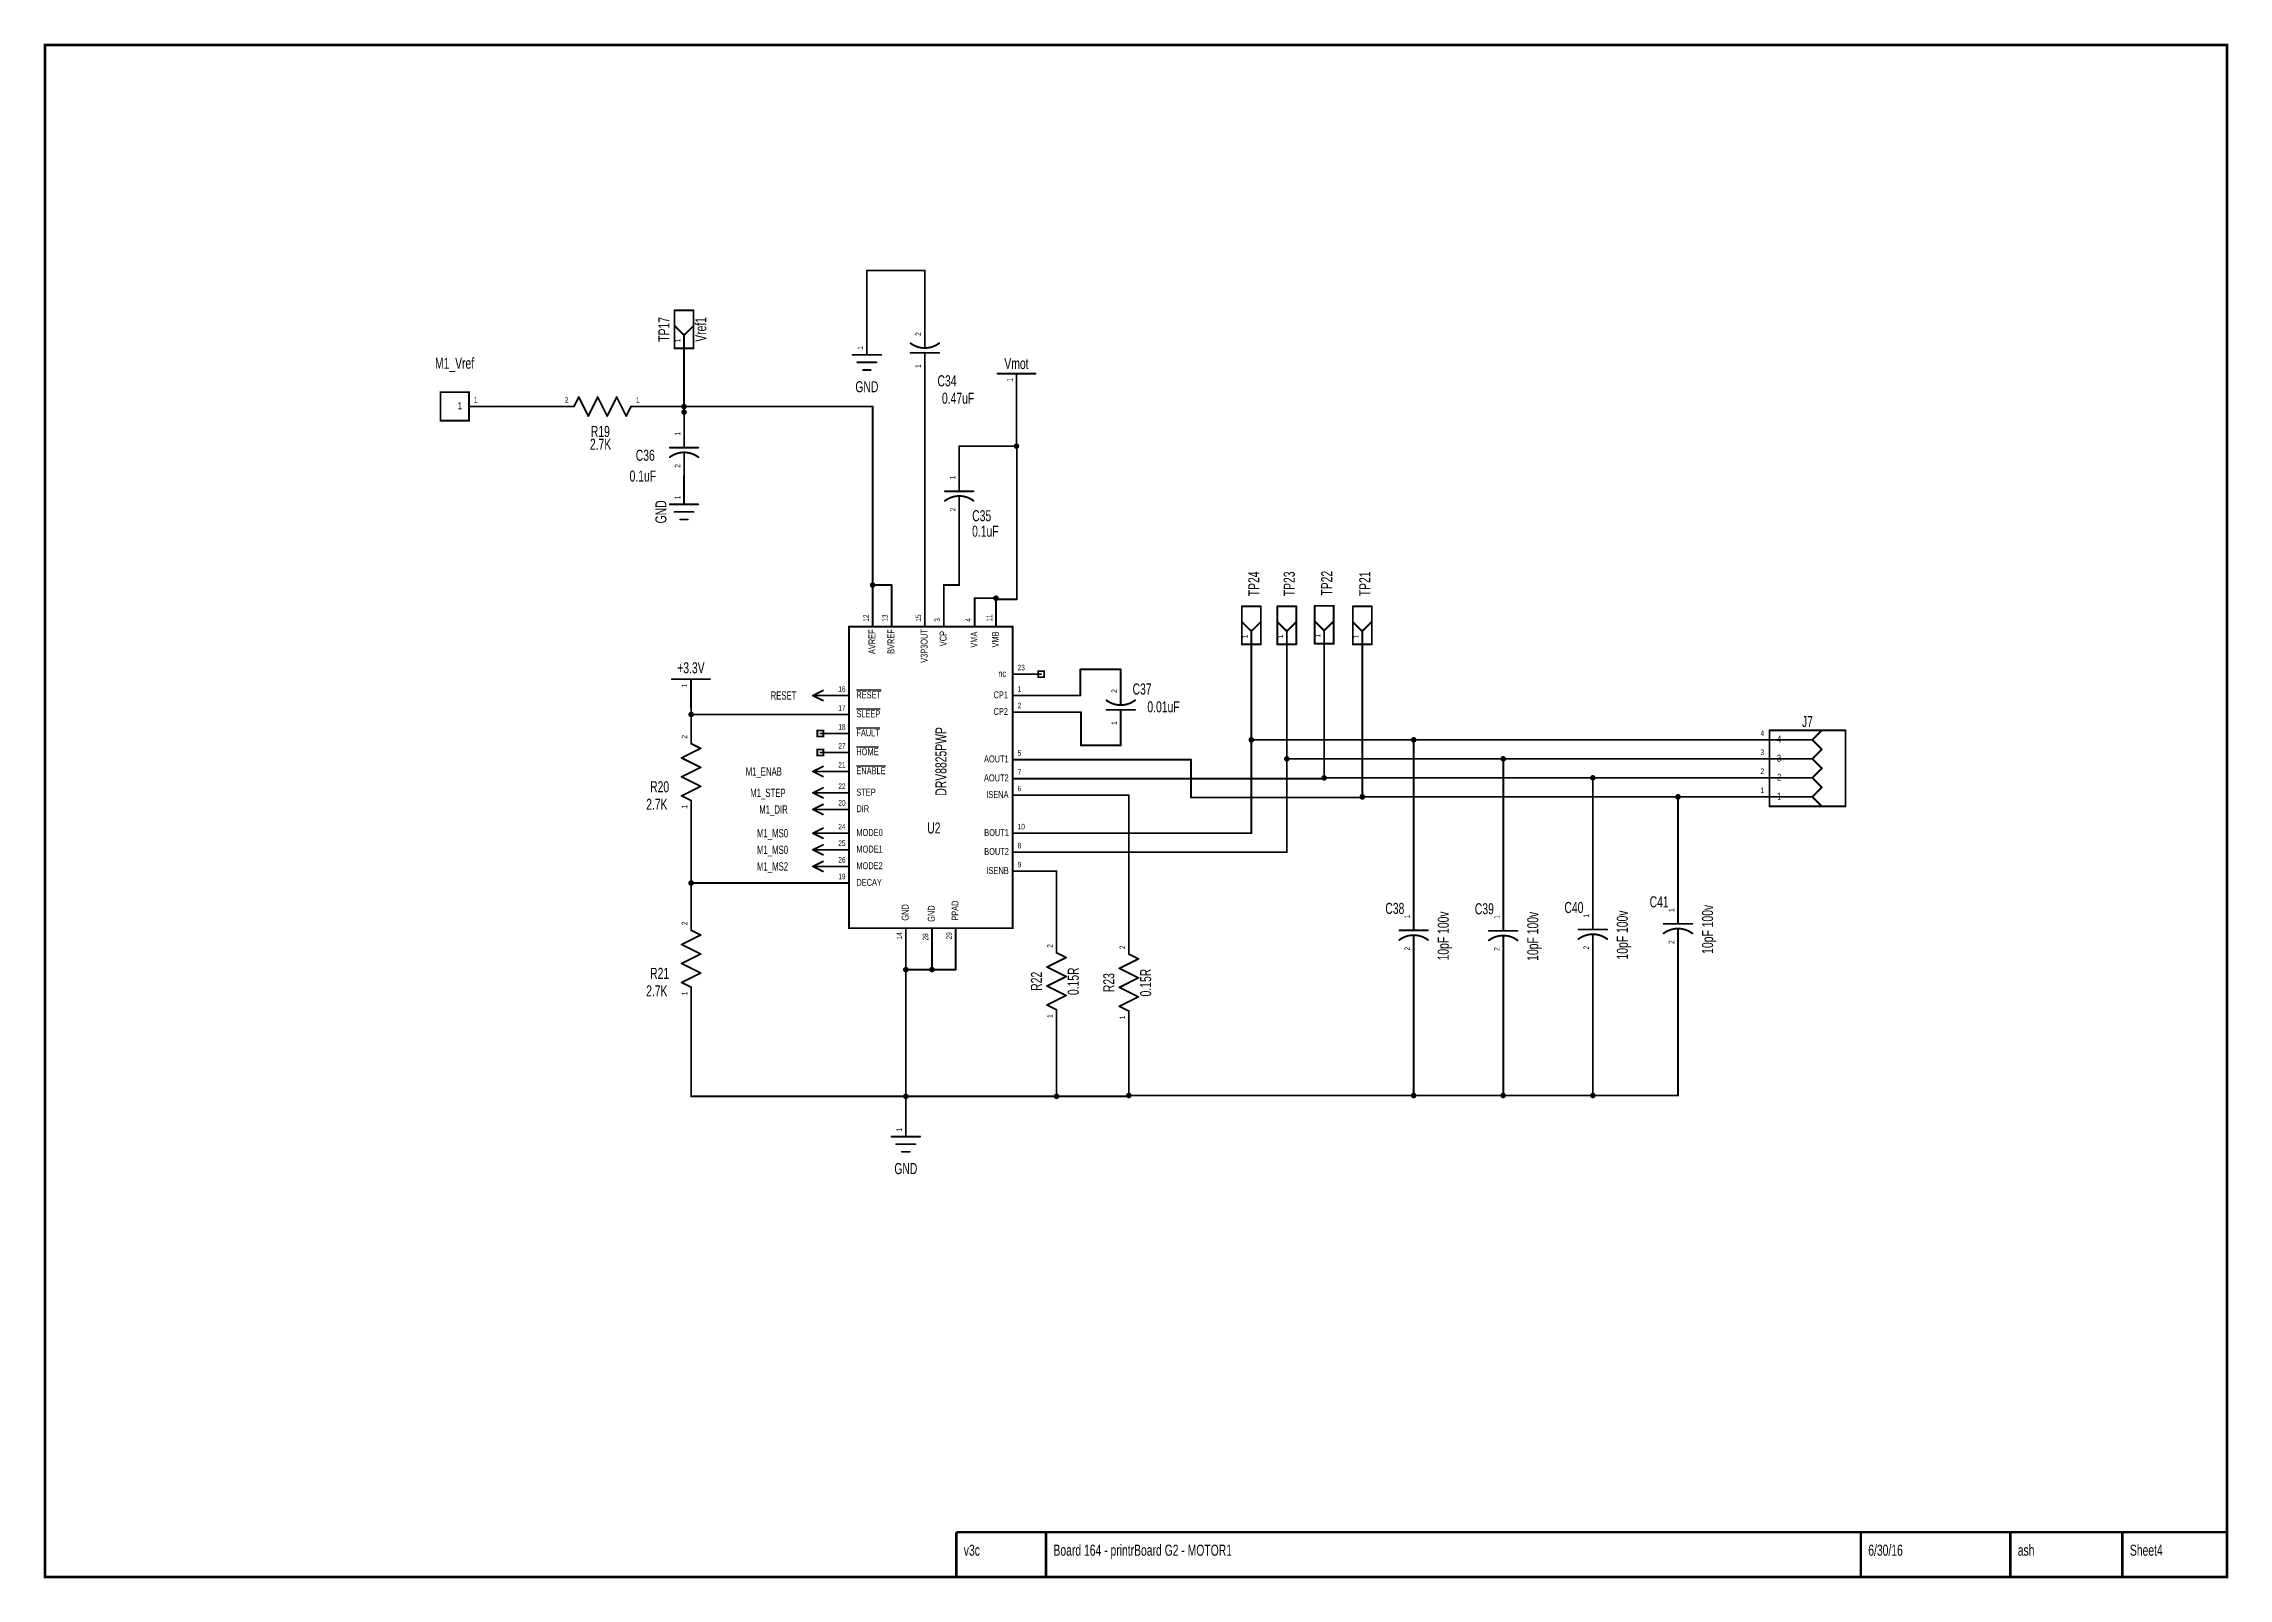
# Model space of a CAD drawing. Extents: x -2.1 to 9.4, y -2.2 to 5.9.
import ezdxf
from ezdxf.enums import TextEntityAlignment as Align

# ---------------------------------------------------------------- set-up
doc = ezdxf.new("R2010")
doc.units = 0
for name, color, linetype in [('Element', 253, 'CONTINUOUS'), ('Net', 50, 'CONTINUOUS'), ('Pin', 50, 'CONTINUOUS'), ('Titles', 253, 'CONTINUOUS')]:
    doc.layers.add(name, color=color, linetype=linetype)

msp = doc.modelspace()

# ---------------------------------------------------------------- texts
at = {"layer": 'Element', "width": 0.7}
for s, p in [('TP17', (1.2233, 4.3497)), ('GND', (1.2074, 3.3887)), ('TP24', (4.3302, 3.0097)), ('TP23', (4.5169, 3.0097)), ('TP22', (4.714, 3.0131)), ('TP21', (4.9145, 3.0097)), ('DRV8825PWP', (2.6822, 2.0748)), ('10pF 100v', (5.3278, 1.1557)), ('10pF 100v', (5.7994, 1.1537)), ('10pF 100v', (6.2711, 1.1605)), ('10pF 100v', (6.7199, 1.1903)), ('R22', (3.1853, 0.9169)), ('R23', (3.5663, 0.9099))]:
    msp.add_text(s, height=0.0583, rotation=90, dxfattribs=at).set_placement(p, align=Align.BOTTOM_CENTER)
for s, p in [('Vref1', (1.3414, 4.3497)), ('0.15R', (3.3034, 0.9169)), ('0.15R', (3.6844, 0.9099))]:
    msp.add_text(s, height=0.0583, rotation=90, dxfattribs=at).set_placement(p, align=Align.TOP_CENTER)
for s, p in [('M1_Vref', (0.0741, 4.125)), ('Vmot', (3.0334, 4.1234)), ('GND', (2.2455, 4.0011)), ('C34', (2.6675, 4.0324)), ('0.47uF', (2.726, 3.9407)), ('R19', (0.8418, 3.7656)), ('C36', (1.0783, 3.6403)), ('0.1uF', (1.0656, 3.5308)), ('C35', (2.8504, 3.3218)), ('0.1uF', (2.8696, 3.2405)), ('+3.3V', (1.3189, 2.521)), ('C37', (3.6949, 2.4093)), ('0.01uF', (3.8079, 2.3156)), ('J7', (7.1996, 2.2382)), ('R20', (1.154, 1.8947)), ('2.7K', (1.1392, 1.8023)), ('C38', (5.0262, 1.254)), ('C39', (5.4978, 1.252)), ('C40', (5.9695, 1.2588)), ('C41', (6.4183, 1.2886)), ('R21', (1.154, 0.9119)), ('2.7K', (1.1392, 0.8195)), ('GND', (2.4508, -0.116))]:
    msp.add_text(s, height=0.0583, dxfattribs=at).set_placement(p, align=Align.BOTTOM_CENTER)
msp.add_text('2.7K', height=0.0583, dxfattribs=at).set_placement((0.8431, 3.7741), align=Align.TOP_CENTER)
msp.add_text('U2', height=0.0583, dxfattribs=at).set_placement((2.5633, 1.6778), align=Align.BOTTOM_LEFT)
at = {"layer": 'Pin', "width": 0.7}
for s, height, p in [('1', 0.0292, (1.2332, 4.2821)), ('2', 0.0292, (2.5016, 4.3158)), ('1', 0.0292, (2.1963, 4.2424)), ('1', 0.0292, (2.5016, 4.1469)), ('1', 0.0292, (2.9841, 4.0742)), ('1', 0.0292, (1.2337, 3.7903)), ('2', 0.0292, (1.2337, 3.6214)), ('1', 0.0292, (2.6827, 3.5606)), ('1', 0.0292, (1.2332, 3.4549)), ('2', 0.0292, (2.6827, 3.3917)), ('12', 0.0292, (2.2267, 2.8104)), ('13', 0.0292, (2.3267, 2.8104)), ('15', 0.0292, (2.5017, 2.8104)), ('3', 0.0292, (2.6017, 2.8104)), ('4', 0.0292, (2.7642, 2.8104)), ('11', 0.0292, (2.8767, 2.8104)), ('AVREF', 0.0365, (2.254, 2.6398)), ('BVREF', 0.0365, (2.354, 2.6409)), ('V3P3OUT', 0.0365, (2.529, 2.5939)), ('VCP', 0.0365, (2.629, 2.6814)), ('VMA', 0.0365, (2.7915, 2.6737)), ('VMB', 0.0365, (2.904, 2.6748)), ('1', 0.0292, (4.2213, 2.7233)), ('1', 0.0292, (4.408, 2.7233)), ('1', 0.0292, (4.6051, 2.7267)), ('1', 0.0292, (4.8056, 2.7233)), ('1', 0.0292, (1.2696, 2.4653)), ('2', 0.0292, (3.5334, 2.4356)), ('2', 0.0292, (1.2707, 2.1947)), ('1', 0.0292, (3.5334, 2.2667)), ('1', 0.0292, (1.2707, 1.8258)), ('GND', 0.0365, (2.429, 1.2361)), ('GND', 0.0365, (2.5665, 1.2298)), ('PPAD', 0.0365, (2.6915, 1.2358)), ('1', 0.0292, (6.0197, 1.2529)), ('1', 0.0292, (6.4684, 1.2827)), ('2', 0.0292, (1.2707, 1.2118)), ('14', 0.0292, (2.4017, 1.1376)), ('28', 0.0292, (2.5392, 1.1314)), ('29', 0.0292, (2.6642, 1.1374)), ('1', 0.0292, (5.0763, 1.2481)), ('1', 0.0292, (5.548, 1.2461)), ('2', 0.0292, (3.1952, 1.0932)), ('2', 0.0292, (3.5762, 1.0862)), ('2', 0.0292, (5.0763, 1.0792)), ('2', 0.0292, (5.548, 1.0772)), ('2', 0.0292, (6.0197, 1.084)), ('2', 0.0292, (6.4684, 1.1138)), ('1', 0.0292, (1.2707, 0.843)), ('1', 0.0292, (3.1952, 0.7243)), ('1', 0.0292, (3.5762, 0.7173)), ('1', 0.0292, (2.4015, 0.1253))]:
    msp.add_text(s, height=height, rotation=90, dxfattribs=at).set_placement(p, align=Align.TOP_LEFT)
for s, height, p in [('1', 0.0365, (0.0908, 3.9658)), ('1', 0.0292, (0.1761, 3.9932)), ('2', 0.0292, (0.6554, 3.9927)), ('1', 0.0292, (1.0292, 3.9927)), ('nc', 0.0365, (2.9379, 2.5561)), ('23', 0.0292, (3.0396, 2.5834)), ('RESET', 0.0437, (1.7384, 2.4436)), ('16', 0.0292, (2.0951, 2.4709)), ('%%oRESET', 0.0365, (2.1903, 2.4436)), ('CP1', 0.0365, (2.9128, 2.4436)), ('1', 0.0292, (3.0396, 2.4709)), ('17', 0.0292, (2.0951, 2.3709)), ('%%oSLEEP', 0.0365, (2.1903, 2.3436)), ('CP2', 0.0365, (2.9128, 2.3561)), ('2', 0.0292, (3.0396, 2.3834)), ('18', 0.0292, (2.0951, 2.2709)), ('%%oFAULT', 0.0365, (2.1903, 2.2436)), ('4', 0.0292, (6.952, 2.2374)), ('4', 0.0365, (7.039, 2.2101)), ('27', 0.0292, (2.0951, 2.1709)), ('21', 0.0292, (2.0951, 2.0709)), ('%%oHOME', 0.0365, (2.1903, 2.1436)), ('AOUT1', 0.0365, (2.8625, 2.1061)), ('5', 0.0292, (3.0396, 2.1334)), ('3', 0.0292, (6.952, 2.1374)), ('3', 0.0365, (7.039, 2.1101)), ('M1_ENAB', 0.0437, (1.6072, 2.0436)), ('22', 0.0292, (2.0951, 1.9584)), ('%%oENABLE', 0.0365, (2.1903, 2.0436)), ('AOUT2', 0.0365, (2.8625, 2.0061)), ('7', 0.0292, (3.0396, 2.0334)), ('2', 0.0292, (6.952, 2.0374)), ('2', 0.0365, (7.039, 2.0101)), ('M1_STEP', 0.0437, (1.6311, 1.9311)), ('M1_DIR', 0.0437, (1.6788, 1.8436)), ('20', 0.0292, (2.0951, 1.8709)), ('STEP', 0.0365, (2.1903, 1.9311)), ('DIR', 0.0365, (2.1903, 1.8436)), ('ISENA', 0.0365, (2.8745, 1.9186)), ('6', 0.0292, (3.0396, 1.9459)), ('1', 0.0292, (6.952, 1.9374)), ('1', 0.0365, (7.039, 1.9101)), ('24', 0.0292, (2.0951, 1.7459)), ('10', 0.0292, (3.0396, 1.7459)), ('M1_MS0', 0.0437, (1.6668, 1.7186)), ('M1_MS0', 0.0437, (1.6668, 1.6311)), ('25', 0.0292, (2.0951, 1.6584)), ('MODE0', 0.0365, (2.1903, 1.7186)), ('MODE1', 0.0365, (2.1903, 1.6311)), ('BOUT1', 0.0365, (2.8636, 1.7186)), ('BOUT2', 0.0365, (2.8636, 1.6186)), ('8', 0.0292, (3.0396, 1.6459)), ('M1_MS2', 0.0437, (1.6668, 1.5436)), ('26', 0.0292, (2.0951, 1.5709)), ('MODE2', 0.0365, (2.1903, 1.5436)), ('ISENB', 0.0365, (2.8756, 1.5186)), ('9', 0.0292, (3.0396, 1.5459)), ('19', 0.0292, (2.0951, 1.4834)), ('DECAY', 0.0365, (2.1903, 1.4561))]:
    msp.add_text(s, height=height, dxfattribs=at).set_placement(p, align=Align.TOP_LEFT)
at = {"layer": 'Titles', "width": 0.7}
for s, p in [('v3c', (2.7559, -2.0498)), ('Board 164 - printrBoard G2 - MOTOR1', (3.2284, -2.0498)), ('6/30/16', (7.5197, -2.0498)), ('ash', (8.3071, -2.0498)), ('Sheet4', (8.8977, -2.0498))]:
    msp.add_text(s, height=0.0583, dxfattribs=at).set_placement(p, align=Align.TOP_LEFT)

# ---------------------------------------------------------------- linework, layer by layer
at = {"layer": 'Element', "linetype": 'CONTINUOUS'}
for points, const_width in [([(1.2299, 4.4497, 1), (1.2349, 4.4497, 1), (1.2299, 4.4497, 1)], 0.0049), ([(1.2299, 4.4497, 1), (1.2349, 4.4497, 1), (1.2299, 4.4497, 1)], 0.0049), ([(1.2299, 4.3685, 1), (1.2349, 4.3685, 1), (1.2299, 4.3685, 1)], 0.0049), ([(1.3299, 4.4497, 1), (1.3349, 4.4497, 1), (1.3299, 4.4497, 1)], 0.0049), ([(1.3299, 4.4497, 1), (1.3349, 4.4497, 1), (1.3299, 4.4497, 1)], 0.0049), ([(1.3299, 4.3685, 1), (1.3349, 4.3685, 1), (1.3299, 4.3685, 1)], 0.0049), ([(1.2799, 4.3247, 1), (1.2849, 4.3247, 1), (1.2799, 4.3247, 1)], 0.0049), ([(1.2799, 4.3185, 1), (1.2849, 4.3185, 1), (1.2799, 4.3185, 1)], 0.0049), ([(1.2799, 4.3185, 1), (1.2849, 4.3185, 1), (1.2799, 4.3185, 1)], 0.0049), ([(2.4731, 4.2767, 1), (2.4781, 4.2767, 1), (2.4731, 4.2767, 1)], 0.005), ([(2.5483, 4.2896, 1), (2.5533, 4.2896, 1), (2.5483, 4.2896, 1)], 0.0049), ([(2.6235, 4.2768, 1), (2.6285, 4.2768, 1), (2.6235, 4.2768, 1)], 0.005), ([(1.2299, 4.2497, 1), (1.2349, 4.2497, 1), (1.2299, 4.2497, 1)], 0.0049), ([(1.2299, 4.2497, 1), (1.2349, 4.2497, 1), (1.2299, 4.2497, 1)], 0.0049), ([(1.2799, 4.2497, 1), (1.2849, 4.2497, 1), (1.2799, 4.2497, 1)], 0.0049), ([(1.3299, 4.2497, 1), (1.3349, 4.2497, 1), (1.3299, 4.2497, 1)], 0.0049), ([(1.3299, 4.2497, 1), (1.3349, 4.2497, 1), (1.3299, 4.2497, 1)], 0.0049), ([(2.1681, 4.2161, 1), (2.173, 4.2161, 1), (2.1681, 4.2161, 1)], 0.0049), ([(2.1931, 4.1761, 1), (2.198, 4.1761, 1), (2.1931, 4.1761, 1)], 0.0049), ([(2.2931, 4.1761, 1), (2.298, 4.1761, 1), (2.2931, 4.1761, 1)], 0.0049), ([(2.3181, 4.2161, 1), (2.323, 4.2161, 1), (2.3181, 4.2161, 1)], 0.0049), ([(2.4733, 4.2266, 1), (2.4783, 4.2266, 1), (2.4733, 4.2266, 1)], 0.0049), ([(2.5483, 4.2516, 1), (2.5533, 4.2516, 1), (2.5483, 4.2516, 1)], 0.0049), ([(2.5483, 4.2266, 1), (2.5533, 4.2266, 1), (2.5483, 4.2266, 1)], 0.0049), ([(2.5483, 4.1896, 1), (2.5533, 4.1896, 1), (2.5483, 4.1896, 1)], 0.0049), ([(2.6233, 4.2266, 1), (2.6283, 4.2266, 1), (2.6233, 4.2266, 1)], 0.0049), ([(2.2231, 4.1361, 1), (2.228, 4.1361, 1), (2.2231, 4.1361, 1)], 0.0049), ([(2.2631, 4.1361, 1), (2.268, 4.1361, 1), (2.2631, 4.1361, 1)], 0.0049), ([(2.9309, 4.1169, 1), (2.9358, 4.1169, 1), (2.9309, 4.1169, 1)], 0.0049), ([(3.1309, 4.1169, 1), (3.1358, 4.1169, 1), (3.1309, 4.1169, 1)], 0.0049), ([(0.7005, 3.9434, 1), (0.7055, 3.9434, 1), (0.7005, 3.9434, 1)], 0.0049), ([(0.7255, 3.9934, 1), (0.7305, 3.9934, 1), (0.7255, 3.9934, 1)], 0.0049), ([(0.7255, 3.9934, 1), (0.7305, 3.9934, 1), (0.7255, 3.9934, 1)], 0.0049), ([(0.8255, 3.9934, 1), (0.8305, 3.9934, 1), (0.8255, 3.9934, 1)], 0.0049), ([(0.8255, 3.9934, 1), (0.8305, 3.9934, 1), (0.8255, 3.9934, 1)], 0.0049), ([(0.9255, 3.9934, 1), (0.9305, 3.9934, 1), (0.9255, 3.9934, 1)], 0.0049), ([(0.9255, 3.9934, 1), (0.9305, 3.9934, 1), (0.9255, 3.9934, 1)], 0.0049), ([(1.0005, 3.9434, 1), (1.0055, 3.9434, 1), (1.0005, 3.9434, 1)], 0.0049), ([(0.7755, 3.8934, 1), (0.7805, 3.8934, 1), (0.7755, 3.8934, 1)], 0.0049), ([(0.7755, 3.8934, 1), (0.7805, 3.8934, 1), (0.7755, 3.8934, 1)], 0.0049), ([(0.8755, 3.8934, 1), (0.8805, 3.8934, 1), (0.8755, 3.8934, 1)], 0.0049), ([(0.8755, 3.8934, 1), (0.8805, 3.8934, 1), (0.8755, 3.8934, 1)], 0.0049), ([(0.9755, 3.8934, 1), (0.9805, 3.8934, 1), (0.9755, 3.8934, 1)], 0.0049), ([(0.9755, 3.8934, 1), (0.9805, 3.8934, 1), (0.9755, 3.8934, 1)], 0.0049), ([(1.2055, 3.727, 1), (1.2104, 3.727, 1), (1.2055, 3.727, 1)], 0.0049), ([(1.2805, 3.764, 1), (1.2854, 3.764, 1), (1.2805, 3.764, 1)], 0.0049), ([(1.2805, 3.727, 1), (1.2854, 3.727, 1), (1.2805, 3.727, 1)], 0.0049), ([(1.2805, 3.702, 1), (1.2854, 3.702, 1), (1.2805, 3.702, 1)], 0.0049), ([(1.3555, 3.727, 1), (1.3604, 3.727, 1), (1.3555, 3.727, 1)], 0.0049), ([(1.2052, 3.6768, 1), (1.2102, 3.6768, 1), (1.2052, 3.6768, 1)], 0.005), ([(1.2805, 3.664, 1), (1.2854, 3.664, 1), (1.2805, 3.664, 1)], 0.0049), ([(1.3557, 3.6768, 1), (1.3607, 3.6768, 1), (1.3557, 3.6768, 1)], 0.005), ([(2.6542, 3.4471, 1), (2.6592, 3.4471, 1), (2.6542, 3.4471, 1)], 0.005), ([(2.6544, 3.4973, 1), (2.6594, 3.4973, 1), (2.6544, 3.4973, 1)], 0.0049), ([(2.7294, 3.5343, 1), (2.7344, 3.5343, 1), (2.7294, 3.5343, 1)], 0.0049), ([(2.7294, 3.4973, 1), (2.7344, 3.4973, 1), (2.7294, 3.4973, 1)], 0.0049), ([(2.7294, 3.4723, 1), (2.7344, 3.4723, 1), (2.7294, 3.4723, 1)], 0.0049), ([(2.8044, 3.4973, 1), (2.8094, 3.4973, 1), (2.8044, 3.4973, 1)], 0.0049), ([(2.8046, 3.4471, 1), (2.8096, 3.4471, 1), (2.8046, 3.4471, 1)], 0.005), ([(1.205, 3.4287, 1), (1.2099, 3.4287, 1), (1.205, 3.4287, 1)], 0.0049), ([(1.23, 3.3887, 1), (1.2349, 3.3887, 1), (1.23, 3.3887, 1)], 0.0049), ([(1.26, 3.3487, 1), (1.2649, 3.3487, 1), (1.26, 3.3487, 1)], 0.0049), ([(1.3, 3.3487, 1), (1.3049, 3.3487, 1), (1.3, 3.3487, 1)], 0.0049), ([(1.33, 3.3887, 1), (1.3349, 3.3887, 1), (1.33, 3.3887, 1)], 0.0049), ([(1.355, 3.4287, 1), (1.3599, 3.4287, 1), (1.355, 3.4287, 1)], 0.0049), ([(2.7294, 3.4343, 1), (2.7344, 3.4343, 1), (2.7294, 3.4343, 1)], 0.0049), ([(4.218, 2.891, 1), (4.2229, 2.891, 1), (4.218, 2.891, 1)], 0.0049), ([(4.218, 2.891, 1), (4.2229, 2.891, 1), (4.218, 2.891, 1)], 0.0049), ([(4.318, 2.891, 1), (4.3229, 2.891, 1), (4.318, 2.891, 1)], 0.0049), ([(4.318, 2.891, 1), (4.3229, 2.891, 1), (4.318, 2.891, 1)], 0.0049), ([(4.4048, 2.891, 1), (4.4097, 2.891, 1), (4.4048, 2.891, 1)], 0.0049), ([(4.4048, 2.891, 1), (4.4097, 2.891, 1), (4.4048, 2.891, 1)], 0.0049), ([(4.5048, 2.891, 1), (4.5097, 2.891, 1), (4.5048, 2.891, 1)], 0.0049), ([(4.5048, 2.891, 1), (4.5097, 2.891, 1), (4.5048, 2.891, 1)], 0.0049), ([(4.6019, 2.8943, 1), (4.6068, 2.8943, 1), (4.6019, 2.8943, 1)], 0.0049), ([(4.6019, 2.8943, 1), (4.6068, 2.8943, 1), (4.6019, 2.8943, 1)], 0.0049), ([(4.7019, 2.8943, 1), (4.7068, 2.8943, 1), (4.7019, 2.8943, 1)], 0.0049), ([(4.7019, 2.8943, 1), (4.7068, 2.8943, 1), (4.7019, 2.8943, 1)], 0.0049), ([(4.8024, 2.891, 1), (4.8073, 2.891, 1), (4.8024, 2.891, 1)], 0.0049), ([(4.8024, 2.891, 1), (4.8073, 2.891, 1), (4.8024, 2.891, 1)], 0.0049), ([(4.9024, 2.891, 1), (4.9073, 2.891, 1), (4.9024, 2.891, 1)], 0.0049), ([(4.9024, 2.891, 1), (4.9073, 2.891, 1), (4.9024, 2.891, 1)], 0.0049), ([(4.218, 2.8097, 1), (4.2229, 2.8097, 1), (4.218, 2.8097, 1)], 0.0049), ([(4.268, 2.766, 1), (4.2729, 2.766, 1), (4.268, 2.766, 1)], 0.0049), ([(4.268, 2.7597, 1), (4.2729, 2.7597, 1), (4.268, 2.7597, 1)], 0.0049), ([(4.268, 2.7597, 1), (4.2729, 2.7597, 1), (4.268, 2.7597, 1)], 0.0049), ([(4.318, 2.8097, 1), (4.3229, 2.8097, 1), (4.318, 2.8097, 1)], 0.0049), ([(4.4048, 2.8097, 1), (4.4097, 2.8097, 1), (4.4048, 2.8097, 1)], 0.0049), ([(4.4548, 2.766, 1), (4.4597, 2.766, 1), (4.4548, 2.766, 1)], 0.0049), ([(4.4548, 2.7597, 1), (4.4597, 2.7597, 1), (4.4548, 2.7597, 1)], 0.0049), ([(4.4548, 2.7597, 1), (4.4597, 2.7597, 1), (4.4548, 2.7597, 1)], 0.0049), ([(4.5048, 2.8097, 1), (4.5097, 2.8097, 1), (4.5048, 2.8097, 1)], 0.0049), ([(4.6019, 2.8131, 1), (4.6068, 2.8131, 1), (4.6019, 2.8131, 1)], 0.0049), ([(4.6519, 2.7693, 1), (4.6568, 2.7693, 1), (4.6519, 2.7693, 1)], 0.0049), ([(4.6519, 2.7631, 1), (4.6568, 2.7631, 1), (4.6519, 2.7631, 1)], 0.0049), ([(4.6519, 2.7631, 1), (4.6568, 2.7631, 1), (4.6519, 2.7631, 1)], 0.0049), ([(4.7019, 2.8131, 1), (4.7068, 2.8131, 1), (4.7019, 2.8131, 1)], 0.0049), ([(4.8024, 2.8097, 1), (4.8073, 2.8097, 1), (4.8024, 2.8097, 1)], 0.0049), ([(4.8524, 2.766, 1), (4.8573, 2.766, 1), (4.8524, 2.766, 1)], 0.0049), ([(4.8524, 2.7597, 1), (4.8573, 2.7597, 1), (4.8524, 2.7597, 1)], 0.0049), ([(4.8524, 2.7597, 1), (4.8573, 2.7597, 1), (4.8524, 2.7597, 1)], 0.0049), ([(4.9024, 2.8097, 1), (4.9073, 2.8097, 1), (4.9024, 2.8097, 1)], 0.0049), ([(4.218, 2.691, 1), (4.2229, 2.691, 1), (4.218, 2.691, 1)], 0.0049), ([(4.218, 2.691, 1), (4.2229, 2.691, 1), (4.218, 2.691, 1)], 0.0049), ([(4.268, 2.691, 1), (4.2729, 2.691, 1), (4.268, 2.691, 1)], 0.0049), ([(4.318, 2.691, 1), (4.3229, 2.691, 1), (4.318, 2.691, 1)], 0.0049), ([(4.318, 2.691, 1), (4.3229, 2.691, 1), (4.318, 2.691, 1)], 0.0049), ([(4.4048, 2.691, 1), (4.4097, 2.691, 1), (4.4048, 2.691, 1)], 0.0049), ([(4.4048, 2.691, 1), (4.4097, 2.691, 1), (4.4048, 2.691, 1)], 0.0049), ([(4.4548, 2.691, 1), (4.4597, 2.691, 1), (4.4548, 2.691, 1)], 0.0049), ([(4.5048, 2.691, 1), (4.5097, 2.691, 1), (4.5048, 2.691, 1)], 0.0049), ([(4.5048, 2.691, 1), (4.5097, 2.691, 1), (4.5048, 2.691, 1)], 0.0049), ([(4.6019, 2.6943, 1), (4.6068, 2.6943, 1), (4.6019, 2.6943, 1)], 0.0049), ([(4.6019, 2.6943, 1), (4.6068, 2.6943, 1), (4.6019, 2.6943, 1)], 0.0049), ([(4.6519, 2.6943, 1), (4.6568, 2.6943, 1), (4.6519, 2.6943, 1)], 0.0049), ([(4.7019, 2.6943, 1), (4.7068, 2.6943, 1), (4.7019, 2.6943, 1)], 0.0049), ([(4.7019, 2.6943, 1), (4.7068, 2.6943, 1), (4.7019, 2.6943, 1)], 0.0049), ([(4.8024, 2.691, 1), (4.8073, 2.691, 1), (4.8024, 2.691, 1)], 0.0049), ([(4.8024, 2.691, 1), (4.8073, 2.691, 1), (4.8024, 2.691, 1)], 0.0049), ([(4.8524, 2.691, 1), (4.8573, 2.691, 1), (4.8524, 2.691, 1)], 0.0049), ([(4.9024, 2.691, 1), (4.9073, 2.691, 1), (4.9024, 2.691, 1)], 0.0049), ([(4.9024, 2.691, 1), (4.9073, 2.691, 1), (4.9024, 2.691, 1)], 0.0049), ([(1.2164, 2.5079, 1), (1.2213, 2.5079, 1), (1.2164, 2.5079, 1)], 0.0049), ([(1.4164, 2.5079, 1), (1.4213, 2.5079, 1), (1.4164, 2.5079, 1)], 0.0049), ([(3.5049, 2.3965, 1), (3.5099, 2.3965, 1), (3.5049, 2.3965, 1)], 0.005), ([(3.5052, 2.3463, 1), (3.5101, 2.3463, 1), (3.5052, 2.3463, 1)], 0.0049), ([(3.5802, 2.4093, 1), (3.5851, 2.4093, 1), (3.5802, 2.4093, 1)], 0.0049), ([(3.5802, 2.3713, 1), (3.5851, 2.3713, 1), (3.5802, 2.3713, 1)], 0.0049), ([(3.5802, 2.3463, 1), (3.5851, 2.3463, 1), (3.5802, 2.3463, 1)], 0.0049), ([(3.5802, 2.3093, 1), (3.5851, 2.3093, 1), (3.5802, 2.3093, 1)], 0.0049), ([(3.6552, 2.3463, 1), (3.6601, 2.3463, 1), (3.6552, 2.3463, 1)], 0.0049), ([(3.6554, 2.3965, 1), (3.6604, 2.3965, 1), (3.6554, 2.3965, 1)], 0.005), ([(6.9971, 2.2382, 1), (7.0021, 2.2382, 1), (6.9971, 2.2382, 1)], 0.0049), ([(6.9971, 2.2382, 1), (7.0021, 2.2382, 1), (6.9971, 2.2382, 1)], 0.0049), ([(6.9971, 2.1882, 1), (7.0021, 2.1882, 1), (6.9971, 2.1882, 1)], 0.0049), ([(7.2221, 2.1882, 1), (7.2271, 2.1882, 1), (7.2221, 2.1882, 1)], 0.0049), ([(7.2221, 2.1882, 1), (7.2271, 2.1882, 1), (7.2221, 2.1882, 1)], 0.0049), ([(7.2221, 2.1882, 1), (7.2271, 2.1882, 1), (7.2221, 2.1882, 1)], 0.0049), ([(7.2721, 2.2382, 1), (7.2771, 2.2382, 1), (7.2721, 2.2382, 1)], 0.0049), ([(7.3971, 2.2382, 1), (7.4021, 2.2382, 1), (7.3971, 2.2382, 1)], 0.0049), ([(7.3971, 2.2382, 1), (7.4021, 2.2382, 1), (7.3971, 2.2382, 1)], 0.0049), ([(1.2675, 2.0934, 1), (1.2724, 2.0934, 1), (1.2675, 2.0934, 1)], 0.0049), ([(1.2675, 2.0934, 1), (1.2724, 2.0934, 1), (1.2675, 2.0934, 1)], 0.0049), ([(1.3175, 2.1684, 1), (1.3224, 2.1684, 1), (1.3175, 2.1684, 1)], 0.0049), ([(1.3675, 2.1434, 1), (1.3724, 2.1434, 1), (1.3675, 2.1434, 1)], 0.0049), ([(1.3675, 2.1434, 1), (1.3724, 2.1434, 1), (1.3675, 2.1434, 1)], 0.0049), ([(6.9971, 2.0882, 1), (7.0021, 2.0882, 1), (6.9971, 2.0882, 1)], 0.0049), ([(7.2221, 2.0882, 1), (7.2271, 2.0882, 1), (7.2221, 2.0882, 1)], 0.0049), ([(7.2221, 2.0882, 1), (7.2271, 2.0882, 1), (7.2221, 2.0882, 1)], 0.0049), ([(7.2221, 2.0882, 1), (7.2271, 2.0882, 1), (7.2221, 2.0882, 1)], 0.0049), ([(7.2721, 2.1382, 1), (7.2771, 2.1382, 1), (7.2721, 2.1382, 1)], 0.0049), ([(7.2721, 2.1382, 1), (7.2771, 2.1382, 1), (7.2721, 2.1382, 1)], 0.0049), ([(1.2675, 1.9934, 1), (1.2724, 1.9934, 1), (1.2675, 1.9934, 1)], 0.0049), ([(1.2675, 1.9934, 1), (1.2724, 1.9934, 1), (1.2675, 1.9934, 1)], 0.0049), ([(1.3675, 2.0434, 1), (1.3724, 2.0434, 1), (1.3675, 2.0434, 1)], 0.0049), ([(1.3675, 2.0434, 1), (1.3724, 2.0434, 1), (1.3675, 2.0434, 1)], 0.0049), ([(6.9971, 1.9882, 1), (7.0021, 1.9882, 1), (6.9971, 1.9882, 1)], 0.0049), ([(7.2221, 1.9882, 1), (7.2271, 1.9882, 1), (7.2221, 1.9882, 1)], 0.0049), ([(7.2221, 1.9882, 1), (7.2271, 1.9882, 1), (7.2221, 1.9882, 1)], 0.0049), ([(7.2221, 1.9882, 1), (7.2271, 1.9882, 1), (7.2221, 1.9882, 1)], 0.0049), ([(7.2721, 2.0382, 1), (7.2771, 2.0382, 1), (7.2721, 2.0382, 1)], 0.0049), ([(7.2721, 2.0382, 1), (7.2771, 2.0382, 1), (7.2721, 2.0382, 1)], 0.0049), ([(1.2675, 1.8934, 1), (1.2724, 1.8934, 1), (1.2675, 1.8934, 1)], 0.0049), ([(1.2675, 1.8934, 1), (1.2724, 1.8934, 1), (1.2675, 1.8934, 1)], 0.0049), ([(1.3175, 1.8684, 1), (1.3224, 1.8684, 1), (1.3175, 1.8684, 1)], 0.0049), ([(1.3675, 1.9434, 1), (1.3724, 1.9434, 1), (1.3675, 1.9434, 1)], 0.0049), ([(1.3675, 1.9434, 1), (1.3724, 1.9434, 1), (1.3675, 1.9434, 1)], 0.0049), ([(6.9971, 1.8882, 1), (7.0021, 1.8882, 1), (6.9971, 1.8882, 1)], 0.0049), ([(6.9971, 1.8382, 1), (7.0021, 1.8382, 1), (6.9971, 1.8382, 1)], 0.0049), ([(6.9971, 1.8382, 1), (7.0021, 1.8382, 1), (6.9971, 1.8382, 1)], 0.0049), ([(7.2221, 1.8882, 1), (7.2271, 1.8882, 1), (7.2221, 1.8882, 1)], 0.0049), ([(7.2221, 1.8882, 1), (7.2271, 1.8882, 1), (7.2221, 1.8882, 1)], 0.0049), ([(7.2221, 1.8882, 1), (7.2271, 1.8882, 1), (7.2221, 1.8882, 1)], 0.0049), ([(7.2721, 1.9382, 1), (7.2771, 1.9382, 1), (7.2721, 1.9382, 1)], 0.0049), ([(7.2721, 1.9382, 1), (7.2771, 1.9382, 1), (7.2721, 1.9382, 1)], 0.0049), ([(7.2721, 1.8382, 1), (7.2771, 1.8382, 1), (7.2721, 1.8382, 1)], 0.0049), ([(7.3971, 1.8382, 1), (7.4021, 1.8382, 1), (7.3971, 1.8382, 1)], 0.0049), ([(7.3971, 1.8382, 1), (7.4021, 1.8382, 1), (7.3971, 1.8382, 1)], 0.0049), ([(1.3175, 1.1856, 1), (1.3224, 1.1856, 1), (1.3175, 1.1856, 1)], 0.0049), ([(1.3675, 1.1606, 1), (1.3724, 1.1606, 1), (1.3675, 1.1606, 1)], 0.0049), ([(1.3675, 1.1606, 1), (1.3724, 1.1606, 1), (1.3675, 1.1606, 1)], 0.0049), ([(5.0481, 1.1848, 1), (5.053, 1.1848, 1), (5.0481, 1.1848, 1)], 0.0049), ([(5.1231, 1.2218, 1), (5.128, 1.2218, 1), (5.1231, 1.2218, 1)], 0.0049), ([(5.1231, 1.1848, 1), (5.128, 1.1848, 1), (5.1231, 1.1848, 1)], 0.0049), ([(5.1231, 1.1598, 1), (5.128, 1.1598, 1), (5.1231, 1.1598, 1)], 0.0049), ([(5.1981, 1.1848, 1), (5.203, 1.1848, 1), (5.1981, 1.1848, 1)], 0.0049), ([(5.5197, 1.1828, 1), (5.5246, 1.1828, 1), (5.5197, 1.1828, 1)], 0.0049), ([(5.5947, 1.2198, 1), (5.5996, 1.2198, 1), (5.5947, 1.2198, 1)], 0.0049), ([(5.5947, 1.1828, 1), (5.5996, 1.1828, 1), (5.5947, 1.1828, 1)], 0.0049), ([(5.5947, 1.1578, 1), (5.5996, 1.1578, 1), (5.5947, 1.1578, 1)], 0.0049), ([(5.6697, 1.1828, 1), (5.6746, 1.1828, 1), (5.6697, 1.1828, 1)], 0.0049), ([(5.9914, 1.1896, 1), (5.9964, 1.1896, 1), (5.9914, 1.1896, 1)], 0.0049), ([(6.0664, 1.2266, 1), (6.0714, 1.2266, 1), (6.0664, 1.2266, 1)], 0.0049), ([(6.0664, 1.1896, 1), (6.0714, 1.1896, 1), (6.0664, 1.1896, 1)], 0.0049), ([(6.0664, 1.1646, 1), (6.0714, 1.1646, 1), (6.0664, 1.1646, 1)], 0.0049), ([(6.1414, 1.1896, 1), (6.1464, 1.1896, 1), (6.1414, 1.1896, 1)], 0.0049), ([(6.4399, 1.1693, 1), (6.4449, 1.1693, 1), (6.4399, 1.1693, 1)], 0.005), ([(6.4402, 1.2194, 1), (6.4451, 1.2194, 1), (6.4402, 1.2194, 1)], 0.0049), ([(6.5152, 1.2564, 1), (6.5201, 1.2564, 1), (6.5152, 1.2564, 1)], 0.0049), ([(6.5152, 1.2194, 1), (6.5201, 1.2194, 1), (6.5152, 1.2194, 1)], 0.0049), ([(6.5152, 1.1944, 1), (6.5201, 1.1944, 1), (6.5152, 1.1944, 1)], 0.0049), ([(6.5152, 1.1564, 1), (6.5201, 1.1564, 1), (6.5152, 1.1564, 1)], 0.0049), ([(6.5902, 1.2194, 1), (6.5951, 1.2194, 1), (6.5902, 1.2194, 1)], 0.0049), ([(6.5903, 1.1693, 1), (6.5953, 1.1693, 1), (6.5903, 1.1693, 1)], 0.005), ([(1.2675, 1.1106, 1), (1.2724, 1.1106, 1), (1.2675, 1.1106, 1)], 0.0049), ([(1.2675, 1.1106, 1), (1.2724, 1.1106, 1), (1.2675, 1.1106, 1)], 0.0049), ([(1.3675, 1.0606, 1), (1.3724, 1.0606, 1), (1.3675, 1.0606, 1)], 0.0049), ([(1.3675, 1.0606, 1), (1.3724, 1.0606, 1), (1.3675, 1.0606, 1)], 0.0049), ([(3.2419, 1.0669, 1), (3.2469, 1.0669, 1), (3.2419, 1.0669, 1)], 0.0049), ([(3.2919, 1.0419, 1), (3.2969, 1.0419, 1), (3.2919, 1.0419, 1)], 0.0049), ([(3.2919, 1.0419, 1), (3.2969, 1.0419, 1), (3.2919, 1.0419, 1)], 0.0049), ([(3.6229, 1.0599, 1), (3.6279, 1.0599, 1), (3.6229, 1.0599, 1)], 0.0049), ([(3.6729, 1.0349, 1), (3.6779, 1.0349, 1), (3.6729, 1.0349, 1)], 0.0049), ([(3.6729, 1.0349, 1), (3.6779, 1.0349, 1), (3.6729, 1.0349, 1)], 0.0049), ([(5.0478, 1.1346, 1), (5.0528, 1.1346, 1), (5.0478, 1.1346, 1)], 0.005), ([(5.1231, 1.1218, 1), (5.128, 1.1218, 1), (5.1231, 1.1218, 1)], 0.0049), ([(5.1982, 1.1347, 1), (5.2032, 1.1347, 1), (5.1982, 1.1347, 1)], 0.005), ([(5.5195, 1.1326, 1), (5.5245, 1.1326, 1), (5.5195, 1.1326, 1)], 0.005), ([(5.5947, 1.1198, 1), (5.5996, 1.1198, 1), (5.5947, 1.1198, 1)], 0.0049), ([(5.6699, 1.1327, 1), (5.6749, 1.1327, 1), (5.6699, 1.1327, 1)], 0.005), ([(5.9912, 1.1394, 1), (5.9962, 1.1394, 1), (5.9912, 1.1394, 1)], 0.005), ([(6.0664, 1.1266, 1), (6.0714, 1.1266, 1), (6.0664, 1.1266, 1)], 0.0049), ([(6.1416, 1.1395, 1), (6.1466, 1.1395, 1), (6.1416, 1.1395, 1)], 0.005), ([(1.2675, 1.0106, 1), (1.2724, 1.0106, 1), (1.2675, 1.0106, 1)], 0.0049), ([(1.2675, 1.0106, 1), (1.2724, 1.0106, 1), (1.2675, 1.0106, 1)], 0.0049), ([(1.3675, 0.9606, 1), (1.3724, 0.9606, 1), (1.3675, 0.9606, 1)], 0.0049), ([(1.3675, 0.9606, 1), (1.3724, 0.9606, 1), (1.3675, 0.9606, 1)], 0.0049), ([(3.1919, 0.9919, 1), (3.1969, 0.9919, 1), (3.1919, 0.9919, 1)], 0.0049), ([(3.1919, 0.9919, 1), (3.1969, 0.9919, 1), (3.1919, 0.9919, 1)], 0.0049), ([(3.2919, 0.9419, 1), (3.2969, 0.9419, 1), (3.2919, 0.9419, 1)], 0.0049), ([(3.2919, 0.9419, 1), (3.2969, 0.9419, 1), (3.2919, 0.9419, 1)], 0.0049), ([(3.5729, 0.9849, 1), (3.5779, 0.9849, 1), (3.5729, 0.9849, 1)], 0.0049), ([(3.5729, 0.9849, 1), (3.5779, 0.9849, 1), (3.5729, 0.9849, 1)], 0.0049), ([(3.6729, 0.9349, 1), (3.6779, 0.9349, 1), (3.6729, 0.9349, 1)], 0.0049), ([(3.6729, 0.9349, 1), (3.6779, 0.9349, 1), (3.6729, 0.9349, 1)], 0.0049), ([(1.2675, 0.9106, 1), (1.2724, 0.9106, 1), (1.2675, 0.9106, 1)], 0.0049), ([(1.2675, 0.9106, 1), (1.2724, 0.9106, 1), (1.2675, 0.9106, 1)], 0.0049), ([(1.3175, 0.8856, 1), (1.3224, 0.8856, 1), (1.3175, 0.8856, 1)], 0.0049), ([(3.1919, 0.8919, 1), (3.1969, 0.8919, 1), (3.1919, 0.8919, 1)], 0.0049), ([(3.1919, 0.8919, 1), (3.1969, 0.8919, 1), (3.1919, 0.8919, 1)], 0.0049), ([(3.2919, 0.8419, 1), (3.2969, 0.8419, 1), (3.2919, 0.8419, 1)], 0.0049), ([(3.2919, 0.8419, 1), (3.2969, 0.8419, 1), (3.2919, 0.8419, 1)], 0.0049), ([(3.5729, 0.8849, 1), (3.5779, 0.8849, 1), (3.5729, 0.8849, 1)], 0.0049), ([(3.5729, 0.8849, 1), (3.5779, 0.8849, 1), (3.5729, 0.8849, 1)], 0.0049), ([(3.6729, 0.8349, 1), (3.6779, 0.8349, 1), (3.6729, 0.8349, 1)], 0.0049), ([(3.6729, 0.8349, 1), (3.6779, 0.8349, 1), (3.6729, 0.8349, 1)], 0.0049), ([(3.1919, 0.7919, 1), (3.1969, 0.7919, 1), (3.1919, 0.7919, 1)], 0.0049), ([(3.1919, 0.7919, 1), (3.1969, 0.7919, 1), (3.1919, 0.7919, 1)], 0.0049), ([(3.2419, 0.7669, 1), (3.2469, 0.7669, 1), (3.2419, 0.7669, 1)], 0.0049), ([(3.5729, 0.7849, 1), (3.5779, 0.7849, 1), (3.5729, 0.7849, 1)], 0.0049), ([(3.5729, 0.7849, 1), (3.5779, 0.7849, 1), (3.5729, 0.7849, 1)], 0.0049), ([(3.6229, 0.7599, 1), (3.6279, 0.7599, 1), (3.6229, 0.7599, 1)], 0.0049), ([(2.3733, 0.0991, 1), (2.3782, 0.0991, 1), (2.3733, 0.0991, 1)], 0.0049), ([(2.3983, 0.0591, 1), (2.4032, 0.0591, 1), (2.3983, 0.0591, 1)], 0.0049), ([(2.4283, 0.0191, 1), (2.4332, 0.0191, 1), (2.4283, 0.0191, 1)], 0.0049), ([(2.4683, 0.0191, 1), (2.4732, 0.0191, 1), (2.4683, 0.0191, 1)], 0.0049), ([(2.4983, 0.0591, 1), (2.5032, 0.0591, 1), (2.4983, 0.0591, 1)], 0.0049), ([(2.5233, 0.0991, 1), (2.5282, 0.0991, 1), (2.5233, 0.0991, 1)], 0.0049)]:
    msp.add_lwpolyline(points, format="xyb", dxfattribs=dict(at, const_width=const_width))
for points, const_width in [([(1.2324, 4.4497), (1.3324, 4.4497)], 0.0098), ([(1.2324, 4.2497), (1.2324, 4.4497)], 0.0098), ([(1.2324, 4.3685), (1.2824, 4.3185)], 0.0098), ([(1.3324, 4.3685), (1.2824, 4.3185)], 0.0098), ([(1.3324, 4.4497), (1.3324, 4.2497)], 0.0098), ([(1.2824, 4.3247), (1.2824, 4.2497)], 0.0098), ([(2.4756, 4.2767), (2.4822, 4.2721), (2.4891, 4.2679), (2.4962, 4.2641), (2.5036, 4.2608), (2.5111, 4.258), (2.5189, 4.2557), (2.5267, 4.2539), (2.5347, 4.2526), (2.5427, 4.2518), (2.5508, 4.2516), (2.5589, 4.2518), (2.5669, 4.2526), (2.5749, 4.2539), (2.5827, 4.2557), (2.5905, 4.258), (2.598, 4.2609), (2.6054, 4.2641), (2.6125, 4.2679), (2.6194, 4.2721), (2.626, 4.2768)], 0.01), ([(2.5508, 4.2516), (2.5508, 4.2896)], 0.0098), ([(1.3324, 4.2497), (1.2324, 4.2497)], 0.0098), ([(2.1705, 4.2161), (2.3205, 4.2161)], 0.0098), ([(2.1955, 4.1761), (2.2955, 4.1761)], 0.0098), ([(2.6258, 4.2266), (2.4758, 4.2266)], 0.0098), ([(2.5508, 4.1896), (2.5508, 4.2266)], 0.0098), ([(2.2255, 4.1361), (2.2655, 4.1361)], 0.0098), ([(2.9334, 4.1169), (3.1334, 4.1169)], 0.0098), ([(0.1499, 4.019), (0, 4.019), (0, 3.869), (0.1499, 3.869), (0.1499, 4.019)], 0.0098), ([(0.728, 3.9934), (0.703, 3.9434)], 0.0098), ([(0.778, 3.8934), (0.728, 3.9934)], 0.0098), ([(0.828, 3.9934), (0.778, 3.8934)], 0.0098), ([(0.878, 3.8934), (0.828, 3.9934)], 0.0098), ([(0.928, 3.9934), (0.878, 3.8934)], 0.0098), ([(0.978, 3.8934), (0.928, 3.9934)], 0.0098), ([(1.003, 3.9434), (0.978, 3.8934)], 0.0098), ([(1.3582, 3.6768), (1.3516, 3.6815), (1.3447, 3.6857), (1.3375, 3.6895), (1.3302, 3.6927), (1.3226, 3.6956), (1.3149, 3.6979), (1.307, 3.6997), (1.299, 3.701), (1.291, 3.7017), (1.2829, 3.702), (1.2749, 3.7017), (1.2668, 3.701), (1.2589, 3.6997), (1.251, 3.6979), (1.2433, 3.6955), (1.2357, 3.6927), (1.2283, 3.6894), (1.2212, 3.6857), (1.2143, 3.6815), (1.2077, 3.6768)], 0.01), ([(1.2079, 3.727), (1.3579, 3.727)], 0.0098), ([(1.2829, 3.764), (1.2829, 3.727)], 0.0098), ([(1.2829, 3.702), (1.2829, 3.664)], 0.0098), ([(2.8071, 3.4471), (2.8005, 3.4518), (2.7936, 3.456), (2.7865, 3.4598), (2.7791, 3.463), (2.7716, 3.4659), (2.7638, 3.4682), (2.756, 3.47), (2.748, 3.4713), (2.74, 3.4721), (2.7319, 3.4723), (2.7238, 3.472), (2.7158, 3.4713), (2.7078, 3.47), (2.7, 3.4682), (2.6922, 3.4658), (2.6847, 3.463), (2.6773, 3.4597), (2.6702, 3.456), (2.6633, 3.4518), (2.6567, 3.4471)], 0.01), ([(2.6569, 3.4973), (2.8069, 3.4973)], 0.0098), ([(2.7319, 3.5343), (2.7319, 3.4973)], 0.0098), ([(2.7319, 3.4723), (2.7319, 3.4343)], 0.0098), ([(1.2074, 3.4287), (1.3574, 3.4287)], 0.0098), ([(1.2324, 3.3887), (1.3324, 3.3887)], 0.0098), ([(1.2624, 3.3487), (1.3024, 3.3487)], 0.0098), ([(4.2205, 2.891), (4.3205, 2.891)], 0.0098), ([(4.2205, 2.691), (4.2205, 2.891)], 0.0098), ([(4.3205, 2.891), (4.3205, 2.691)], 0.0098), ([(4.4072, 2.891), (4.5072, 2.891)], 0.0098), ([(4.4072, 2.691), (4.4072, 2.891)], 0.0098), ([(4.5072, 2.891), (4.5072, 2.691)], 0.0098), ([(4.6043, 2.8943), (4.7043, 2.8943)], 0.0098), ([(4.6043, 2.6943), (4.6043, 2.8943)], 0.0098), ([(4.7043, 2.8943), (4.7043, 2.6943)], 0.0098), ([(4.8048, 2.891), (4.9048, 2.891)], 0.0098), ([(4.8048, 2.691), (4.8048, 2.891)], 0.0098), ([(4.9048, 2.891), (4.9048, 2.691)], 0.0098), ([(2.1509, 2.7842), (3.0134, 2.7842), (3.0134, 1.1967), (2.1509, 1.1967), (2.1509, 2.7842)], 0.0098), ([(4.2205, 2.8097), (4.2705, 2.7597)], 0.0098), ([(4.3205, 2.8097), (4.2705, 2.7597)], 0.0098), ([(4.2705, 2.766), (4.2705, 2.691)], 0.0098), ([(4.4072, 2.8097), (4.4572, 2.7597)], 0.0098), ([(4.5072, 2.8097), (4.4572, 2.7597)], 0.0098), ([(4.4572, 2.766), (4.4572, 2.691)], 0.0098), ([(4.6043, 2.8131), (4.6543, 2.7631)], 0.0098), ([(4.7043, 2.8131), (4.6543, 2.7631)], 0.0098), ([(4.6543, 2.7693), (4.6543, 2.6943)], 0.0098), ([(4.8048, 2.8097), (4.8548, 2.7597)], 0.0098), ([(4.9048, 2.8097), (4.8548, 2.7597)], 0.0098), ([(4.8548, 2.766), (4.8548, 2.691)], 0.0098), ([(4.3205, 2.691), (4.2205, 2.691)], 0.0098), ([(4.5072, 2.691), (4.4072, 2.691)], 0.0098), ([(4.7043, 2.6943), (4.6043, 2.6943)], 0.0098), ([(4.9048, 2.691), (4.8048, 2.691)], 0.0098), ([(1.2189, 2.5079), (1.4189, 2.5079)], 0.0098), ([(3.5074, 2.3965), (3.514, 2.3918), (3.5209, 2.3876), (3.528, 2.3839), (3.5354, 2.3806), (3.543, 2.3778), (3.5507, 2.3754), (3.5586, 2.3736), (3.5665, 2.3723), (3.5746, 2.3716), (3.5826, 2.3713), (3.5907, 2.3716), (3.5987, 2.3723), (3.6067, 2.3736), (3.6146, 2.3755), (3.6223, 2.3778), (3.6299, 2.3806), (3.6372, 2.3839), (3.6444, 2.3876), (3.6513, 2.3918), (3.6579, 2.3965)], 0.01), ([(3.6576, 2.3463), (3.5076, 2.3463)], 0.0098), ([(3.5826, 2.3713), (3.5826, 2.4093)], 0.0098), ([(3.5826, 2.3093), (3.5826, 2.3463)], 0.0098), ([(6.9996, 1.8382), (6.9996, 2.2382)], 0.0098), ([(7.3996, 2.2382), (6.9996, 2.2382)], 0.0098), ([(7.2246, 2.1882), (6.9996, 2.1882)], 0.0098), ([(7.2746, 2.2382), (7.2246, 2.1882)], 0.0098), ([(7.2246, 2.1882), (7.2746, 2.1382)], 0.0098), ([(7.3996, 2.2382), (7.3996, 1.8382)], 0.0098), ([(1.2699, 2.0934), (1.3699, 2.1434)], 0.0098), ([(1.3699, 2.0434), (1.2699, 2.0934)], 0.0098), ([(1.3699, 2.1434), (1.3199, 2.1684)], 0.0098), ([(7.2246, 2.0882), (6.9996, 2.0882)], 0.0098), ([(7.2746, 2.1382), (7.2246, 2.0882)], 0.0098), ([(7.2246, 2.0882), (7.2746, 2.0382)], 0.0098), ([(1.2699, 1.9934), (1.3699, 2.0434)], 0.0098), ([(1.3699, 1.9434), (1.2699, 1.9934)], 0.0098), ([(7.2246, 1.9882), (6.9996, 1.9882)], 0.0098), ([(7.2746, 2.0382), (7.2246, 1.9882)], 0.0098), ([(7.2746, 1.9382), (7.2246, 1.9882)], 0.0098), ([(1.2699, 1.8934), (1.3699, 1.9434)], 0.0098), ([(1.3199, 1.8684), (1.2699, 1.8934)], 0.0098), ([(7.2246, 1.8882), (6.9996, 1.8882)], 0.0098), ([(7.3996, 1.8382), (6.9996, 1.8382)], 0.0098), ([(7.2746, 1.9382), (7.2246, 1.8882)], 0.0098), ([(7.2746, 1.8382), (7.2246, 1.8882)], 0.0098), ([(1.2699, 1.1106), (1.3699, 1.1606)], 0.0098), ([(1.3699, 1.1606), (1.3199, 1.1856)], 0.0098), ([(5.2007, 1.1347), (5.1941, 1.1393), (5.1873, 1.1435), (5.1801, 1.1473), (5.1727, 1.1506), (5.1652, 1.1534), (5.1574, 1.1557), (5.1496, 1.1575), (5.1416, 1.1588), (5.1336, 1.1596), (5.1255, 1.1598), (5.1175, 1.1596), (5.1094, 1.1588), (5.1015, 1.1575), (5.0936, 1.1557), (5.0859, 1.1534), (5.0783, 1.1506), (5.0709, 1.1473), (5.0638, 1.1435), (5.0569, 1.1393), (5.0503, 1.1346)], 0.01), ([(5.0505, 1.1848), (5.2005, 1.1848)], 0.0098), ([(5.1255, 1.2218), (5.1255, 1.1848)], 0.0098), ([(5.1255, 1.1598), (5.1255, 1.1218)], 0.0098), ([(5.6724, 1.1327), (5.6658, 1.1373), (5.6589, 1.1415), (5.6518, 1.1453), (5.6444, 1.1486), (5.6368, 1.1514), (5.6291, 1.1537), (5.6212, 1.1555), (5.6133, 1.1568), (5.6052, 1.1576), (5.5972, 1.1578), (5.5891, 1.1576), (5.5811, 1.1568), (5.5731, 1.1555), (5.5653, 1.1537), (5.5575, 1.1514), (5.55, 1.1486), (5.5426, 1.1453), (5.5354, 1.1415), (5.5286, 1.1373), (5.522, 1.1326)], 0.01), ([(5.5222, 1.1828), (5.6722, 1.1828)], 0.0098), ([(5.5972, 1.2198), (5.5972, 1.1828)], 0.0098), ([(5.5972, 1.1578), (5.5972, 1.1198)], 0.0098), ([(6.1441, 1.1395), (6.1375, 1.1441), (6.1306, 1.1483), (6.1235, 1.1521), (6.1161, 1.1554), (6.1086, 1.1582), (6.1008, 1.1605), (6.093, 1.1623), (6.085, 1.1636), (6.077, 1.1644), (6.0689, 1.1646), (6.0608, 1.1644), (6.0528, 1.1636), (6.0448, 1.1623), (6.037, 1.1605), (6.0292, 1.1582), (6.0217, 1.1554), (6.0143, 1.1521), (6.0072, 1.1483), (6.0003, 1.1441), (5.9937, 1.1394)], 0.01), ([(5.9939, 1.1896), (6.1439, 1.1896)], 0.0098), ([(6.0689, 1.2266), (6.0689, 1.1896)], 0.0098), ([(6.0689, 1.1646), (6.0689, 1.1266)], 0.0098), ([(6.5928, 1.1693), (6.5862, 1.1739), (6.5794, 1.1781), (6.5722, 1.1819), (6.5649, 1.1852), (6.5573, 1.188), (6.5496, 1.1903), (6.5417, 1.1921), (6.5337, 1.1934), (6.5257, 1.1942), (6.5176, 1.1944), (6.5096, 1.1942), (6.5015, 1.1934), (6.4936, 1.1921), (6.4857, 1.1903), (6.478, 1.188), (6.4704, 1.1852), (6.463, 1.1819), (6.4559, 1.1781), (6.449, 1.1739), (6.4424, 1.1693)], 0.01), ([(6.4426, 1.2194), (6.5926, 1.2194)], 0.0098), ([(6.5176, 1.2564), (6.5176, 1.2194)], 0.0098), ([(6.5176, 1.1944), (6.5176, 1.1564)], 0.0098), ([(1.3699, 1.0606), (1.2699, 1.1106)], 0.0098), ([(1.2699, 1.0106), (1.3699, 1.0606)], 0.0098), ([(3.1944, 0.9919), (3.2944, 1.0419)], 0.0098), ([(3.2944, 1.0419), (3.2444, 1.0669)], 0.0098), ([(3.5754, 0.9849), (3.6754, 1.0349)], 0.0098), ([(3.6754, 1.0349), (3.6254, 1.0599)], 0.0098), ([(1.3699, 0.9606), (1.2699, 1.0106)], 0.0098), ([(1.2699, 0.9106), (1.3699, 0.9606)], 0.0098), ([(3.2944, 0.9419), (3.1944, 0.9919)], 0.0098), ([(3.1944, 0.8919), (3.2944, 0.9419)], 0.0098), ([(3.6754, 0.9349), (3.5754, 0.9849)], 0.0098), ([(3.5754, 0.8849), (3.6754, 0.9349)], 0.0098), ([(1.3199, 0.8856), (1.2699, 0.9106)], 0.0098), ([(3.2944, 0.8419), (3.1944, 0.8919)], 0.0098), ([(3.1944, 0.7919), (3.2944, 0.8419)], 0.0098), ([(3.6754, 0.8349), (3.5754, 0.8849)], 0.0098), ([(3.5754, 0.7849), (3.6754, 0.8349)], 0.0098), ([(3.2444, 0.7669), (3.1944, 0.7919)], 0.0098), ([(3.6254, 0.7599), (3.5754, 0.7849)], 0.0098), ([(2.3758, 0.0991), (2.5258, 0.0991)], 0.0098), ([(2.4008, 0.0591), (2.5008, 0.0591)], 0.0098), ([(2.4308, 0.0191), (2.4708, 0.0191)], 0.0098)]:
    msp.add_lwpolyline(points, dxfattribs=dict(at, const_width=const_width))
at = {"layer": 'Net', "linetype": 'CONTINUOUS', "const_width": 0.0098}
for points in [[(2.5508, 4.6595), (2.2455, 4.6595)], [(2.2455, 4.6595), (2.2455, 4.3661)], [(2.5508, 4.4396), (2.5508, 4.6595)], [(1.2824, 4.1747), (1.2824, 3.914)], [(2.5509, 4.0396), (2.5509, 2.9342)], [(0.2999, 3.9434), (0.553, 3.9434)], [(1.153, 3.9434), (1.2829, 3.9434)], [(1.2726, 3.9434), (1.273, 3.9404), (1.2744, 3.9377), (1.2766, 3.9355), (1.2794, 3.9341), (1.2824, 3.9336), (1.2854, 3.9341), (1.2882, 3.9355), (1.2904, 3.9377), (1.2918, 3.9404), (1.2922, 3.9434), (1.2918, 3.9465), (1.2904, 3.9492), (1.2882, 3.9514), (1.2854, 3.9528), (1.2824, 3.9533), (1.2794, 3.9528), (1.2766, 3.9514), (1.2744, 3.9492), (1.273, 3.9465), (1.2726, 3.9434)], [(1.2731, 3.914), (1.2736, 3.911), (1.275, 3.9082), (1.2772, 3.906), (1.2799, 3.9046), (1.2829, 3.9042), (1.286, 3.9046), (1.2887, 3.906), (1.2909, 3.9082), (1.2923, 3.911), (1.2928, 3.914), (1.2923, 3.917), (1.2909, 3.9198), (1.2887, 3.922), (1.286, 3.9234), (1.2829, 3.9238), (1.2799, 3.9234), (1.2772, 3.922), (1.275, 3.9198), (1.2736, 3.917), (1.2731, 3.914)], [(2.2759, 3.9434), (1.2824, 3.9434)], [(1.2824, 3.914), (1.2829, 3.914)], [(1.2829, 3.9434), (1.2829, 3.914)], [(2.2759, 3.0035), (2.2759, 3.9434)], [(3.0334, 3.9669), (3.0334, 3.7348)], [(2.7319, 3.6843), (2.7319, 3.7348)], [(2.7319, 3.7348), (3.0355, 3.7348)], [(3.0235, 3.7348), (3.024, 3.7318), (3.0254, 3.729), (3.0276, 3.7269), (3.0303, 3.7255), (3.0334, 3.725), (3.0364, 3.7255), (3.0391, 3.7269), (3.0413, 3.729), (3.0427, 3.7318), (3.0432, 3.7348), (3.0427, 3.7379), (3.0413, 3.7406), (3.0391, 3.7428), (3.0364, 3.7442), (3.0334, 3.7447), (3.0303, 3.7442), (3.0276, 3.7428), (3.0254, 3.7406), (3.024, 3.7379), (3.0235, 3.7348)], [(3.0355, 3.7348), (3.0355, 2.9285)], [(1.2829, 3.5787), (1.2829, 3.514)], [(2.7319, 3.0035), (2.7319, 3.2843)], [(2.2661, 3.0035), (2.2665, 3.0005), (2.2679, 2.9977), (2.2701, 2.9955), (2.2729, 2.9941), (2.2759, 2.9937), (2.2789, 2.9941), (2.2817, 2.9955), (2.2839, 2.9977), (2.2853, 3.0005), (2.2857, 3.0035), (2.2853, 3.0065), (2.2839, 3.0093), (2.2817, 3.0115), (2.2789, 3.0129), (2.2759, 3.0133), (2.2729, 3.0129), (2.2701, 3.0115), (2.2679, 3.0093), (2.2665, 3.0065), (2.2661, 3.0035)], [(2.3759, 3.0035), (2.2759, 3.0035)], [(2.2759, 3.0035), (2.2759, 2.9342)], [(2.3759, 2.9342), (2.3759, 3.0035)], [(2.6509, 2.9342), (2.6509, 3.0035)], [(2.6509, 3.0035), (2.7319, 3.0035)], [(2.9259, 2.9342), (2.8134, 2.9342)], [(2.916, 2.9342), (2.9165, 2.9312), (2.9179, 2.9284), (2.92, 2.9262), (2.9228, 2.9248), (2.9258, 2.9244), (2.9289, 2.9248), (2.9316, 2.9262), (2.9338, 2.9284), (2.9352, 2.9312), (2.9357, 2.9342), (2.9352, 2.9372), (2.9338, 2.94), (2.9316, 2.9422), (2.9289, 2.9436), (2.9258, 2.944), (2.9228, 2.9436), (2.92, 2.9422), (2.9179, 2.94), (2.9165, 2.9372), (2.916, 2.9342)], [(2.9258, 2.9285), (2.9258, 2.9342)], [(3.0355, 2.9285), (2.9258, 2.9285)], [(3.3696, 2.4217), (3.3696, 2.5593)], [(3.3696, 2.5593), (3.5826, 2.5593)], [(4.2705, 2.616), (4.2705, 1.6967)], [(4.4572, 2.616), (4.4572, 1.5967)], [(4.6543, 2.6193), (4.6543, 1.9842)], [(4.8548, 2.616), (4.8548, 1.8846)], [(3.1634, 2.4217), (3.3696, 2.4217)], [(1.3101, 2.3217), (1.3106, 2.3187), (1.312, 2.3159), (1.3142, 2.3137), (1.3169, 2.3123), (1.3199, 2.3119), (1.323, 2.3123), (1.3257, 2.3137), (1.3279, 2.3159), (1.3293, 2.3187), (1.3298, 2.3217), (1.3293, 2.3247), (1.3279, 2.3275), (1.3257, 2.3297), (1.323, 2.3311), (1.3199, 2.3315), (1.3169, 2.3311), (1.3142, 2.3297), (1.312, 2.3275), (1.3106, 2.3247), (1.3101, 2.3217)], [(1.3199, 2.3579), (1.3199, 2.3217)], [(1.3199, 2.3217), (2.0009, 2.3217)], [(3.373, 2.3342), (3.1634, 2.3342)], [(3.373, 2.1593), (3.373, 2.3342)], [(4.2606, 2.1882), (4.2611, 2.1852), (4.2625, 2.1824), (4.2647, 2.1802), (4.2674, 2.1788), (4.2705, 2.1784), (4.2735, 2.1788), (4.2763, 2.1802), (4.2784, 2.1824), (4.2798, 2.1852), (4.2803, 2.1882), (4.2798, 2.1912), (4.2784, 2.194), (4.2763, 2.1962), (4.2735, 2.1976), (4.2705, 2.198), (4.2674, 2.1976), (4.2647, 2.1962), (4.2625, 2.194), (4.2611, 2.1912), (4.2606, 2.1882)], [(6.8496, 2.1882), (4.2705, 2.1882)], [(5.1157, 2.1882), (5.1162, 2.1852), (5.1176, 2.1824), (5.1197, 2.1802), (5.1225, 2.1788), (5.1255, 2.1784), (5.1286, 2.1788), (5.1313, 2.1802), (5.1335, 2.1824), (5.1349, 2.1852), (5.1354, 2.1882), (5.1349, 2.1912), (5.1335, 2.194), (5.1313, 2.1962), (5.1286, 2.1976), (5.1255, 2.198), (5.1225, 2.1976), (5.1197, 2.1962), (5.1176, 2.194), (5.1162, 2.1912), (5.1157, 2.1882)], [(5.1255, 1.3718), (5.1255, 2.1882)], [(3.9523, 2.0842), (3.1634, 2.0842)], [(3.5826, 2.1593), (3.373, 2.1593)], [(3.9523, 1.8846), (3.9523, 2.0842)], [(4.4474, 2.0882), (4.4479, 2.0852), (4.4493, 2.0824), (4.4514, 2.0802), (4.4542, 2.0788), (4.4572, 2.0784), (4.4603, 2.0788), (4.463, 2.0802), (4.4652, 2.0824), (4.4666, 2.0852), (4.4671, 2.0882), (4.4666, 2.0912), (4.4652, 2.094), (4.463, 2.0962), (4.4603, 2.0976), (4.4572, 2.098), (4.4542, 2.0976), (4.4514, 2.0962), (4.4493, 2.094), (4.4479, 2.0912), (4.4474, 2.0882)], [(6.8496, 2.0882), (4.4572, 2.0882)], [(5.5873, 2.0882), (5.5878, 2.0852), (5.5892, 2.0824), (5.5914, 2.0802), (5.5941, 2.0788), (5.5972, 2.0784), (5.6002, 2.0788), (5.603, 2.0802), (5.6051, 2.0824), (5.6065, 2.0852), (5.607, 2.0882), (5.6065, 2.0912), (5.6051, 2.094), (5.603, 2.0962), (5.6002, 2.0976), (5.5972, 2.098), (5.5941, 2.0976), (5.5914, 2.0962), (5.5892, 2.094), (5.5878, 2.0912), (5.5873, 2.0882)], [(5.5972, 1.3698), (5.5972, 2.0882)], [(4.6543, 1.9842), (3.1634, 1.9842)], [(4.6445, 1.9882), (4.645, 1.9852), (4.6464, 1.9824), (4.6485, 1.9802), (4.6513, 1.9788), (4.6543, 1.9784), (4.6574, 1.9788), (4.6601, 1.9802), (4.6623, 1.9824), (4.6637, 1.9852), (4.6642, 1.9882), (4.6637, 1.9912), (4.6623, 1.994), (4.6601, 1.9962), (4.6574, 1.9976), (4.6543, 1.998), (4.6513, 1.9976), (4.6485, 1.9962), (4.6464, 1.994), (4.645, 1.9912), (4.6445, 1.9882)], [(6.8496, 1.9882), (4.6543, 1.9882)], [(6.0591, 1.9882), (6.0595, 1.9852), (6.0609, 1.9824), (6.0631, 1.9802), (6.0659, 1.9788), (6.0689, 1.9784), (6.0719, 1.9788), (6.0747, 1.9802), (6.0769, 1.9824), (6.0783, 1.9852), (6.0787, 1.9882), (6.0783, 1.9912), (6.0769, 1.994), (6.0747, 1.9962), (6.0719, 1.9976), (6.0689, 1.998), (6.0659, 1.9976), (6.0631, 1.9962), (6.0609, 1.994), (6.0595, 1.9912), (6.0591, 1.9882)], [(6.0689, 1.3766), (6.0689, 1.9882)], [(3.1634, 1.8967), (3.6254, 1.8967)], [(3.6254, 1.8967), (3.6254, 1.2099)], [(4.8548, 1.8846), (3.9523, 1.8846)], [(4.845, 1.8882), (4.8455, 1.8852), (4.8469, 1.8824), (4.849, 1.8802), (4.8518, 1.8788), (4.8548, 1.8784), (4.8579, 1.8788), (4.8606, 1.8802), (4.8628, 1.8824), (4.8642, 1.8852), (4.8647, 1.8882), (4.8642, 1.8912), (4.8628, 1.894), (4.8606, 1.8962), (4.8579, 1.8976), (4.8548, 1.898), (4.8518, 1.8976), (4.849, 1.8962), (4.8469, 1.894), (4.8455, 1.8912), (4.845, 1.8882)], [(4.8548, 1.8882), (6.8496, 1.8882)], [(6.5078, 1.8882), (6.5083, 1.8852), (6.5097, 1.8824), (6.5118, 1.8802), (6.5146, 1.8788), (6.5176, 1.8784), (6.5207, 1.8788), (6.5234, 1.8802), (6.5256, 1.8824), (6.527, 1.8852), (6.5275, 1.8882), (6.527, 1.8912), (6.5256, 1.894), (6.5234, 1.8962), (6.5207, 1.8976), (6.5176, 1.898), (6.5146, 1.8976), (6.5118, 1.8962), (6.5097, 1.894), (6.5083, 1.8912), (6.5078, 1.8882)], [(6.5176, 1.4064), (6.5176, 1.8882)], [(1.3199, 1.4342), (1.3199, 1.7184)], [(4.2705, 1.6967), (3.1634, 1.6967)], [(4.4572, 1.5967), (3.1634, 1.5967)], [(3.1634, 1.4967), (3.2444, 1.4967)], [(3.2444, 1.4967), (3.2444, 1.2169)], [(1.3101, 1.4342), (1.3106, 1.4312), (1.312, 1.4284), (1.3142, 1.4262), (1.3169, 1.4248), (1.3199, 1.4244), (1.323, 1.4248), (1.3257, 1.4262), (1.3279, 1.4284), (1.3293, 1.4312), (1.3298, 1.4342), (1.3293, 1.4372), (1.3279, 1.44), (1.3257, 1.4422), (1.323, 1.4436), (1.3199, 1.444), (1.3169, 1.4436), (1.3142, 1.4422), (1.312, 1.44), (1.3106, 1.4372), (1.3101, 1.4342)], [(2.0009, 1.4342), (1.3199, 1.4342)], [(1.3199, 1.3356), (1.3199, 1.4342)], [(2.4508, 1.0467), (2.4508, 0.2491)], [(2.5884, 0.9783), (2.5884, 1.0405)], [(2.7134, 0.9783), (2.7134, 1.0465)], [(2.4409, 0.9783), (2.4414, 0.9752), (2.4428, 0.9725), (2.445, 0.9703), (2.4477, 0.9689), (2.4508, 0.9684), (2.4538, 0.9689), (2.4565, 0.9703), (2.4587, 0.9725), (2.4601, 0.9752), (2.4606, 0.9783), (2.4601, 0.9813), (2.4587, 0.9841), (2.4565, 0.9863), (2.4538, 0.9877), (2.4508, 0.9881), (2.4477, 0.9877), (2.445, 0.9863), (2.4428, 0.9841), (2.4414, 0.9813), (2.4409, 0.9783)], [(2.4508, 0.9783), (2.5884, 0.9783)], [(2.5786, 0.9783), (2.579, 0.9752), (2.5804, 0.9725), (2.5826, 0.9703), (2.5854, 0.9689), (2.5884, 0.9684), (2.5914, 0.9689), (2.5942, 0.9703), (2.5964, 0.9725), (2.5978, 0.9752), (2.5982, 0.9783), (2.5978, 0.9813), (2.5964, 0.9841), (2.5942, 0.9863), (2.5914, 0.9877), (2.5884, 0.9881), (2.5854, 0.9877), (2.5826, 0.9863), (2.5804, 0.9841), (2.579, 0.9813), (2.5786, 0.9783)], [(2.5884, 0.9783), (2.7134, 0.9783)], [(5.1255, 0.9718), (5.1255, 0.3155)], [(5.5972, 0.9698), (5.5972, 0.3155)], [(6.0689, 0.9766), (6.0689, 0.3155)], [(6.5176, 0.3155), (6.5176, 1.0064)], [(1.3199, 0.7356), (1.3199, 0.3108)], [(3.2444, 0.6169), (3.2444, 0.3108)], [(3.6254, 0.6099), (3.6254, 0.3108)], [(1.3199, 0.3108), (2.4508, 0.3108)], [(2.4409, 0.3108), (2.4414, 0.3078), (2.4428, 0.305), (2.445, 0.3029), (2.4477, 0.3015), (2.4508, 0.301), (2.4538, 0.3015), (2.4565, 0.3029), (2.4587, 0.305), (2.4601, 0.3078), (2.4606, 0.3108), (2.4601, 0.3139), (2.4587, 0.3166), (2.4565, 0.3188), (2.4538, 0.3202), (2.4508, 0.3207), (2.4477, 0.3202), (2.445, 0.3188), (2.4428, 0.3166), (2.4414, 0.3139), (2.4409, 0.3108)], [(2.4409, 0.3108), (2.4414, 0.3078), (2.4428, 0.305), (2.445, 0.3029), (2.4477, 0.3015), (2.4508, 0.301), (2.4538, 0.3015), (2.4565, 0.3029), (2.4587, 0.305), (2.4601, 0.3078), (2.4606, 0.3108), (2.4601, 0.3139), (2.4587, 0.3166), (2.4565, 0.3188), (2.4538, 0.3202), (2.4508, 0.3207), (2.4477, 0.3202), (2.445, 0.3188), (2.4428, 0.3166), (2.4414, 0.3139), (2.4409, 0.3108)], [(3.2444, 0.3108), (2.4508, 0.3108)], [(3.2346, 0.3108), (3.235, 0.3078), (3.2364, 0.305), (3.2386, 0.3029), (3.2414, 0.3015), (3.2444, 0.301), (3.2474, 0.3015), (3.2502, 0.3029), (3.2524, 0.305), (3.2538, 0.3078), (3.2542, 0.3108), (3.2538, 0.3139), (3.2524, 0.3166), (3.2502, 0.3188), (3.2474, 0.3202), (3.2444, 0.3207), (3.2414, 0.3202), (3.2386, 0.3188), (3.2364, 0.3166), (3.235, 0.3139), (3.2346, 0.3108)], [(3.6254, 0.3108), (3.2444, 0.3108)], [(3.6156, 0.3155), (3.616, 0.3124), (3.6174, 0.3097), (3.6196, 0.3075), (3.6224, 0.3061), (3.6254, 0.3056), (3.6284, 0.3061), (3.6312, 0.3075), (3.6334, 0.3097), (3.6348, 0.3124), (3.6352, 0.3155), (3.6348, 0.3185), (3.6334, 0.3212), (3.6312, 0.3234), (3.6284, 0.3248), (3.6254, 0.3253), (3.6224, 0.3248), (3.6196, 0.3234), (3.6174, 0.3212), (3.616, 0.3185), (3.6156, 0.3155)], [(3.6254, 0.3155), (6.5176, 0.3155)], [(5.1157, 0.3155), (5.1162, 0.3124), (5.1176, 0.3097), (5.1197, 0.3075), (5.1225, 0.3061), (5.1255, 0.3056), (5.1286, 0.3061), (5.1313, 0.3075), (5.1335, 0.3097), (5.1349, 0.3124), (5.1354, 0.3155), (5.1349, 0.3185), (5.1335, 0.3212), (5.1313, 0.3234), (5.1286, 0.3248), (5.1255, 0.3253), (5.1225, 0.3248), (5.1197, 0.3234), (5.1176, 0.3212), (5.1162, 0.3185), (5.1157, 0.3155)], [(5.5873, 0.3155), (5.5878, 0.3124), (5.5892, 0.3097), (5.5914, 0.3075), (5.5941, 0.3061), (5.5972, 0.3056), (5.6002, 0.3061), (5.603, 0.3075), (5.6051, 0.3097), (5.6065, 0.3124), (5.607, 0.3155), (5.6065, 0.3185), (5.6051, 0.3212), (5.603, 0.3234), (5.6002, 0.3248), (5.5972, 0.3253), (5.5941, 0.3248), (5.5914, 0.3234), (5.5892, 0.3212), (5.5878, 0.3185), (5.5873, 0.3155)], [(6.0591, 0.3155), (6.0595, 0.3124), (6.0609, 0.3097), (6.0631, 0.3075), (6.0659, 0.3061), (6.0689, 0.3056), (6.0719, 0.3061), (6.0747, 0.3075), (6.0769, 0.3097), (6.0783, 0.3124), (6.0787, 0.3155), (6.0783, 0.3185), (6.0769, 0.3212), (6.0747, 0.3234), (6.0719, 0.3248), (6.0689, 0.3253), (6.0659, 0.3248), (6.0631, 0.3234), (6.0609, 0.3212), (6.0595, 0.3185), (6.0591, 0.3155)]]:
    msp.add_lwpolyline(points, dxfattribs=at)
at = {"layer": 'Net', "linetype": 'CONTINUOUS', "const_width": 0.0049}
for points in [[(2.2431, 4.6595, 1), (2.248, 4.6595, 1), (2.2431, 4.6595, 1)], [(2.2431, 4.6595, 1), (2.248, 4.6595, 1), (2.2431, 4.6595, 1)], [(2.5483, 4.6595, 1), (2.5533, 4.6595, 1), (2.5483, 4.6595, 1)], [(2.5483, 4.6595, 1), (2.5533, 4.6595, 1), (2.5483, 4.6595, 1)], [(2.5483, 4.4396, 1), (2.5533, 4.4396, 1), (2.5483, 4.4396, 1)], [(2.2431, 4.3661, 1), (2.248, 4.3661, 1), (2.2431, 4.3661, 1)], [(1.2799, 4.1747, 1), (1.2849, 4.1747, 1), (1.2799, 4.1747, 1)], [(2.5484, 4.0396, 1), (2.5534, 4.0396, 1), (2.5484, 4.0396, 1)], [(0.2974, 3.9434, 1), (0.3024, 3.9434, 1), (0.2974, 3.9434, 1)], [(0.5505, 3.9434, 1), (0.5555, 3.9434, 1), (0.5505, 3.9434, 1)], [(1.1505, 3.9434, 1), (1.1555, 3.9434, 1), (1.1505, 3.9434, 1)], [(1.2701, 3.9434, 1), (1.275, 3.9434, 1), (1.2701, 3.9434, 1)], [(1.2706, 3.914, 1), (1.2756, 3.914, 1), (1.2706, 3.914, 1)], [(1.2799, 3.9434, 1), (1.2849, 3.9434, 1), (1.2799, 3.9434, 1)], [(1.2799, 3.914, 1), (1.2849, 3.914, 1), (1.2799, 3.914, 1)], [(1.2799, 3.914, 1), (1.2849, 3.914, 1), (1.2799, 3.914, 1)], [(1.2805, 3.9434, 1), (1.2854, 3.9434, 1), (1.2805, 3.9434, 1)], [(1.2805, 3.9434, 1), (1.2854, 3.9434, 1), (1.2805, 3.9434, 1)], [(1.2805, 3.914, 1), (1.2854, 3.914, 1), (1.2805, 3.914, 1)], [(1.2805, 3.914, 1), (1.2854, 3.914, 1), (1.2805, 3.914, 1)], [(2.2734, 3.9434, 1), (2.2784, 3.9434, 1), (2.2734, 3.9434, 1)], [(2.2734, 3.9434, 1), (2.2784, 3.9434, 1), (2.2734, 3.9434, 1)], [(3.0309, 3.9669, 1), (3.0358, 3.9669, 1), (3.0309, 3.9669, 1)], [(2.7294, 3.7348, 1), (2.7344, 3.7348, 1), (2.7294, 3.7348, 1)], [(2.7294, 3.7348, 1), (2.7344, 3.7348, 1), (2.7294, 3.7348, 1)], [(2.7294, 3.6843, 1), (2.7344, 3.6843, 1), (2.7294, 3.6843, 1)], [(3.0211, 3.7348, 1), (3.026, 3.7348, 1), (3.0211, 3.7348, 1)], [(3.0309, 3.7348, 1), (3.0358, 3.7348, 1), (3.0309, 3.7348, 1)], [(3.0331, 3.7348, 1), (3.038, 3.7348, 1), (3.0331, 3.7348, 1)], [(3.0331, 3.7348, 1), (3.038, 3.7348, 1), (3.0331, 3.7348, 1)], [(1.2805, 3.5787, 1), (1.2854, 3.5787, 1), (1.2805, 3.5787, 1)], [(1.2805, 3.514, 1), (1.2854, 3.514, 1), (1.2805, 3.514, 1)], [(2.7294, 3.2843, 1), (2.7344, 3.2843, 1), (2.7294, 3.2843, 1)], [(2.2636, 3.0035, 1), (2.2685, 3.0035, 1), (2.2636, 3.0035, 1)], [(2.2734, 3.0035, 1), (2.2784, 3.0035, 1), (2.2734, 3.0035, 1)], [(2.2734, 3.0035, 1), (2.2784, 3.0035, 1), (2.2734, 3.0035, 1)], [(2.2734, 3.0035, 1), (2.2784, 3.0035, 1), (2.2734, 3.0035, 1)], [(2.3734, 3.0035, 1), (2.3784, 3.0035, 1), (2.3734, 3.0035, 1)], [(2.3734, 3.0035, 1), (2.3784, 3.0035, 1), (2.3734, 3.0035, 1)], [(2.6484, 3.0035, 1), (2.6534, 3.0035, 1), (2.6484, 3.0035, 1)], [(2.6484, 3.0035, 1), (2.6534, 3.0035, 1), (2.6484, 3.0035, 1)], [(2.7294, 3.0035, 1), (2.7344, 3.0035, 1), (2.7294, 3.0035, 1)], [(2.7294, 3.0035, 1), (2.7344, 3.0035, 1), (2.7294, 3.0035, 1)], [(2.2734, 2.9342, 1), (2.2784, 2.9342, 1), (2.2734, 2.9342, 1)], [(2.3734, 2.9342, 1), (2.3784, 2.9342, 1), (2.3734, 2.9342, 1)], [(2.5484, 2.9342, 1), (2.5534, 2.9342, 1), (2.5484, 2.9342, 1)], [(2.6484, 2.9342, 1), (2.6534, 2.9342, 1), (2.6484, 2.9342, 1)], [(2.8109, 2.9342, 1), (2.8159, 2.9342, 1), (2.8109, 2.9342, 1)], [(2.9135, 2.9342, 1), (2.9184, 2.9342, 1), (2.9135, 2.9342, 1)], [(2.9234, 2.9342, 1), (2.9284, 2.9342, 1), (2.9234, 2.9342, 1)], [(2.9234, 2.9342, 1), (2.9283, 2.9342, 1), (2.9234, 2.9342, 1)], [(2.9234, 2.9285, 1), (2.9283, 2.9285, 1), (2.9234, 2.9285, 1)], [(2.9234, 2.9285, 1), (2.9283, 2.9285, 1), (2.9234, 2.9285, 1)], [(3.0331, 2.9285, 1), (3.038, 2.9285, 1), (3.0331, 2.9285, 1)], [(3.0331, 2.9285, 1), (3.038, 2.9285, 1), (3.0331, 2.9285, 1)], [(3.3671, 2.5593, 1), (3.3721, 2.5593, 1), (3.3671, 2.5593, 1)], [(3.3671, 2.5593, 1), (3.3721, 2.5593, 1), (3.3671, 2.5593, 1)], [(3.5802, 2.5593, 1), (3.5851, 2.5593, 1), (3.5802, 2.5593, 1)], [(4.268, 2.616, 1), (4.2729, 2.616, 1), (4.268, 2.616, 1)], [(4.4548, 2.616, 1), (4.4597, 2.616, 1), (4.4548, 2.616, 1)], [(4.6519, 2.6193, 1), (4.6568, 2.6193, 1), (4.6519, 2.6193, 1)], [(4.8524, 2.616, 1), (4.8573, 2.616, 1), (4.8524, 2.616, 1)], [(3.1609, 2.4217, 1), (3.1659, 2.4217, 1), (3.1609, 2.4217, 1)], [(3.3671, 2.4217, 1), (3.3721, 2.4217, 1), (3.3671, 2.4217, 1)], [(3.3671, 2.4217, 1), (3.3721, 2.4217, 1), (3.3671, 2.4217, 1)], [(1.3076, 2.3217, 1), (1.3126, 2.3217, 1), (1.3076, 2.3217, 1)], [(1.3175, 2.3579, 1), (1.3224, 2.3579, 1), (1.3175, 2.3579, 1)], [(1.3175, 2.3217, 1), (1.3224, 2.3217, 1), (1.3175, 2.3217, 1)], [(1.3175, 2.3217, 1), (1.3224, 2.3217, 1), (1.3175, 2.3217, 1)], [(1.9984, 2.3217, 1), (2.0034, 2.3217, 1), (1.9984, 2.3217, 1)], [(3.1609, 2.3342, 1), (3.1659, 2.3342, 1), (3.1609, 2.3342, 1)], [(3.3705, 2.3342, 1), (3.3754, 2.3342, 1), (3.3705, 2.3342, 1)], [(3.3705, 2.3342, 1), (3.3754, 2.3342, 1), (3.3705, 2.3342, 1)], [(4.2582, 2.1882, 1), (4.2631, 2.1882, 1), (4.2582, 2.1882, 1)], [(4.268, 2.1882, 1), (4.2729, 2.1882, 1), (4.268, 2.1882, 1)], [(5.1132, 2.1882, 1), (5.1181, 2.1882, 1), (5.1132, 2.1882, 1)], [(5.1231, 2.1882, 1), (5.128, 2.1882, 1), (5.1231, 2.1882, 1)], [(6.8471, 2.1882, 1), (6.8521, 2.1882, 1), (6.8471, 2.1882, 1)], [(3.1609, 2.0842, 1), (3.1659, 2.0842, 1), (3.1609, 2.0842, 1)], [(3.3705, 2.1593, 1), (3.3754, 2.1593, 1), (3.3705, 2.1593, 1)], [(3.3705, 2.1593, 1), (3.3754, 2.1593, 1), (3.3705, 2.1593, 1)], [(3.5802, 2.1593, 1), (3.5851, 2.1593, 1), (3.5802, 2.1593, 1)], [(3.9498, 2.0842, 1), (3.9547, 2.0842, 1), (3.9498, 2.0842, 1)], [(3.9498, 2.0842, 1), (3.9547, 2.0842, 1), (3.9498, 2.0842, 1)], [(4.4449, 2.0882, 1), (4.4498, 2.0882, 1), (4.4449, 2.0882, 1)], [(4.4548, 2.0882, 1), (4.4597, 2.0882, 1), (4.4548, 2.0882, 1)], [(5.5849, 2.0882, 1), (5.5898, 2.0882, 1), (5.5849, 2.0882, 1)], [(5.5947, 2.0882, 1), (5.5996, 2.0882, 1), (5.5947, 2.0882, 1)], [(6.8471, 2.0882, 1), (6.8521, 2.0882, 1), (6.8471, 2.0882, 1)], [(3.1609, 1.9842, 1), (3.1659, 1.9842, 1), (3.1609, 1.9842, 1)], [(4.642, 1.9882, 1), (4.6469, 1.9882, 1), (4.642, 1.9882, 1)], [(4.6519, 1.9882, 1), (4.6568, 1.9882, 1), (4.6519, 1.9882, 1)], [(4.6519, 1.9842, 1), (4.6568, 1.9842, 1), (4.6519, 1.9842, 1)], [(4.6519, 1.9842, 1), (4.6568, 1.9842, 1), (4.6519, 1.9842, 1)], [(6.0566, 1.9882, 1), (6.0615, 1.9882, 1), (6.0566, 1.9882, 1)], [(6.0664, 1.9882, 1), (6.0714, 1.9882, 1), (6.0664, 1.9882, 1)], [(6.8471, 1.9882, 1), (6.8521, 1.9882, 1), (6.8471, 1.9882, 1)], [(3.1609, 1.8967, 1), (3.1659, 1.8967, 1), (3.1609, 1.8967, 1)], [(3.6229, 1.8967, 1), (3.6279, 1.8967, 1), (3.6229, 1.8967, 1)], [(3.6229, 1.8967, 1), (3.6279, 1.8967, 1), (3.6229, 1.8967, 1)], [(3.9498, 1.8846, 1), (3.9547, 1.8846, 1), (3.9498, 1.8846, 1)], [(3.9498, 1.8846, 1), (3.9547, 1.8846, 1), (3.9498, 1.8846, 1)], [(4.8425, 1.8882, 1), (4.8474, 1.8882, 1), (4.8425, 1.8882, 1)], [(4.8524, 1.8882, 1), (4.8573, 1.8882, 1), (4.8524, 1.8882, 1)], [(4.8524, 1.8846, 1), (4.8573, 1.8846, 1), (4.8524, 1.8846, 1)], [(4.8524, 1.8846, 1), (4.8573, 1.8846, 1), (4.8524, 1.8846, 1)], [(6.5053, 1.8882, 1), (6.5102, 1.8882, 1), (6.5053, 1.8882, 1)], [(6.5152, 1.8882, 1), (6.5201, 1.8882, 1), (6.5152, 1.8882, 1)], [(6.8471, 1.8882, 1), (6.8521, 1.8882, 1), (6.8471, 1.8882, 1)], [(1.3175, 1.7184, 1), (1.3224, 1.7184, 1), (1.3175, 1.7184, 1)], [(3.1609, 1.6967, 1), (3.1659, 1.6967, 1), (3.1609, 1.6967, 1)], [(4.268, 1.6967, 1), (4.2729, 1.6967, 1), (4.268, 1.6967, 1)], [(4.268, 1.6967, 1), (4.2729, 1.6967, 1), (4.268, 1.6967, 1)], [(3.1609, 1.5967, 1), (3.1659, 1.5967, 1), (3.1609, 1.5967, 1)], [(3.1609, 1.4967, 1), (3.1659, 1.4967, 1), (3.1609, 1.4967, 1)], [(3.2419, 1.4967, 1), (3.2469, 1.4967, 1), (3.2419, 1.4967, 1)], [(3.2419, 1.4967, 1), (3.2469, 1.4967, 1), (3.2419, 1.4967, 1)], [(4.4548, 1.5967, 1), (4.4597, 1.5967, 1), (4.4548, 1.5967, 1)], [(4.4548, 1.5967, 1), (4.4597, 1.5967, 1), (4.4548, 1.5967, 1)], [(1.3076, 1.4342, 1), (1.3126, 1.4342, 1), (1.3076, 1.4342, 1)], [(1.3175, 1.4342, 1), (1.3224, 1.4342, 1), (1.3175, 1.4342, 1)], [(1.3175, 1.4342, 1), (1.3224, 1.4342, 1), (1.3175, 1.4342, 1)], [(1.3175, 1.4342, 1), (1.3224, 1.4342, 1), (1.3175, 1.4342, 1)], [(1.9984, 1.4342, 1), (2.0034, 1.4342, 1), (1.9984, 1.4342, 1)], [(6.0664, 1.3766, 1), (6.0714, 1.3766, 1), (6.0664, 1.3766, 1)], [(6.5152, 1.4064, 1), (6.5201, 1.4064, 1), (6.5152, 1.4064, 1)], [(1.3175, 1.3356, 1), (1.3224, 1.3356, 1), (1.3175, 1.3356, 1)], [(5.1231, 1.3718, 1), (5.128, 1.3718, 1), (5.1231, 1.3718, 1)], [(5.5947, 1.3698, 1), (5.5996, 1.3698, 1), (5.5947, 1.3698, 1)], [(3.2419, 1.2169, 1), (3.2469, 1.2169, 1), (3.2419, 1.2169, 1)], [(3.6229, 1.2099, 1), (3.6279, 1.2099, 1), (3.6229, 1.2099, 1)], [(2.4483, 1.0467, 1), (2.4532, 1.0467, 1), (2.4483, 1.0467, 1)], [(2.5859, 1.0405, 1), (2.5909, 1.0405, 1), (2.5859, 1.0405, 1)], [(2.7109, 1.0465, 1), (2.7159, 1.0465, 1), (2.7109, 1.0465, 1)], [(2.4385, 0.9783, 1), (2.4434, 0.9783, 1), (2.4385, 0.9783, 1)], [(2.4483, 0.9783, 1), (2.4532, 0.9783, 1), (2.4483, 0.9783, 1)], [(2.5761, 0.9783, 1), (2.581, 0.9783, 1), (2.5761, 0.9783, 1)], [(2.5859, 0.9783, 1), (2.5909, 0.9783, 1), (2.5859, 0.9783, 1)], [(2.5859, 0.9783, 1), (2.5909, 0.9783, 1), (2.5859, 0.9783, 1)], [(2.5859, 0.9783, 1), (2.5909, 0.9783, 1), (2.5859, 0.9783, 1)], [(2.7109, 0.9783, 1), (2.7159, 0.9783, 1), (2.7109, 0.9783, 1)], [(2.7109, 0.9783, 1), (2.7159, 0.9783, 1), (2.7109, 0.9783, 1)], [(5.1231, 0.9718, 1), (5.128, 0.9718, 1), (5.1231, 0.9718, 1)], [(5.5947, 0.9698, 1), (5.5996, 0.9698, 1), (5.5947, 0.9698, 1)], [(6.0664, 0.9766, 1), (6.0714, 0.9766, 1), (6.0664, 0.9766, 1)], [(6.5152, 1.0064, 1), (6.5201, 1.0064, 1), (6.5152, 1.0064, 1)], [(1.3175, 0.7356, 1), (1.3224, 0.7356, 1), (1.3175, 0.7356, 1)], [(3.2419, 0.6169, 1), (3.2469, 0.6169, 1), (3.2419, 0.6169, 1)], [(3.6229, 0.6099, 1), (3.6279, 0.6099, 1), (3.6229, 0.6099, 1)], [(1.3175, 0.3108, 1), (1.3224, 0.3108, 1), (1.3175, 0.3108, 1)], [(1.3175, 0.3108, 1), (1.3224, 0.3108, 1), (1.3175, 0.3108, 1)], [(2.4385, 0.3108, 1), (2.4434, 0.3108, 1), (2.4385, 0.3108, 1)], [(2.4385, 0.3108, 1), (2.4434, 0.3108, 1), (2.4385, 0.3108, 1)], [(2.4483, 0.3108, 1), (2.4532, 0.3108, 1), (2.4483, 0.3108, 1)], [(2.4483, 0.3108, 1), (2.4532, 0.3108, 1), (2.4483, 0.3108, 1)], [(2.4483, 0.2491, 1), (2.4532, 0.2491, 1), (2.4483, 0.2491, 1)], [(3.2321, 0.3108, 1), (3.237, 0.3108, 1), (3.2321, 0.3108, 1)], [(3.2419, 0.3108, 1), (3.2469, 0.3108, 1), (3.2419, 0.3108, 1)], [(3.2419, 0.3108, 1), (3.2469, 0.3108, 1), (3.2419, 0.3108, 1)], [(3.2419, 0.3108, 1), (3.2469, 0.3108, 1), (3.2419, 0.3108, 1)], [(3.6131, 0.3155, 1), (3.618, 0.3155, 1), (3.6131, 0.3155, 1)], [(3.6229, 0.3155, 1), (3.6279, 0.3155, 1), (3.6229, 0.3155, 1)], [(3.6229, 0.3108, 1), (3.6279, 0.3108, 1), (3.6229, 0.3108, 1)], [(3.6229, 0.3108, 1), (3.6279, 0.3108, 1), (3.6229, 0.3108, 1)], [(5.1132, 0.3155, 1), (5.1181, 0.3155, 1), (5.1132, 0.3155, 1)], [(5.1231, 0.3155, 1), (5.128, 0.3155, 1), (5.1231, 0.3155, 1)], [(5.5849, 0.3155, 1), (5.5898, 0.3155, 1), (5.5849, 0.3155, 1)], [(5.5947, 0.3155, 1), (5.5996, 0.3155, 1), (5.5947, 0.3155, 1)], [(6.0566, 0.3155, 1), (6.0615, 0.3155, 1), (6.0566, 0.3155, 1)], [(6.0664, 0.3155, 1), (6.0714, 0.3155, 1), (6.0664, 0.3155, 1)], [(6.5152, 0.3155, 1), (6.5201, 0.3155, 1), (6.5152, 0.3155, 1)], [(6.5152, 0.3155, 1), (6.5201, 0.3155, 1), (6.5152, 0.3155, 1)]]:
    msp.add_lwpolyline(points, format="xyb", dxfattribs=at)
at = {"layer": 'Pin', "linetype": 'CONTINUOUS', "const_width": 0.0049}
for points in [[(2.5483, 4.4396, 1), (2.5533, 4.4396, 1), (2.5483, 4.4396, 1)], [(1.2799, 4.3247, 1), (1.2849, 4.3247, 1), (1.2799, 4.3247, 1)], [(2.2431, 4.3661, 1), (2.248, 4.3661, 1), (2.2431, 4.3661, 1)], [(2.5483, 4.2896, 1), (2.5533, 4.2896, 1), (2.5483, 4.2896, 1)], [(1.2799, 4.1747, 1), (1.2849, 4.1747, 1), (1.2799, 4.1747, 1)], [(2.2431, 4.2161, 1), (2.248, 4.2161, 1), (2.2431, 4.2161, 1)], [(2.5483, 4.1896, 1), (2.5533, 4.1896, 1), (2.5483, 4.1896, 1)], [(2.5483, 4.0396, 1), (2.5533, 4.0396, 1), (2.5483, 4.0396, 1)], [(3.0309, 4.1169, 1), (3.0358, 4.1169, 1), (3.0309, 4.1169, 1)], [(0.1474, 3.944, 1), (0.1524, 3.944, 1), (0.1474, 3.944, 1)], [(0.2974, 3.944, 1), (0.3024, 3.944, 1), (0.2974, 3.944, 1)], [(0.5505, 3.9434, 1), (0.5555, 3.9434, 1), (0.5505, 3.9434, 1)], [(0.7005, 3.9434, 1), (0.7055, 3.9434, 1), (0.7005, 3.9434, 1)], [(1.0005, 3.9434, 1), (1.0055, 3.9434, 1), (1.0005, 3.9434, 1)], [(1.1505, 3.9434, 1), (1.1555, 3.9434, 1), (1.1505, 3.9434, 1)], [(1.2805, 3.914, 1), (1.2854, 3.914, 1), (1.2805, 3.914, 1)], [(3.0309, 3.9669, 1), (3.0358, 3.9669, 1), (3.0309, 3.9669, 1)], [(1.2805, 3.764, 1), (1.2854, 3.764, 1), (1.2805, 3.764, 1)], [(2.7294, 3.6843, 1), (2.7344, 3.6843, 1), (2.7294, 3.6843, 1)], [(1.28, 3.5787, 1), (1.2849, 3.5787, 1), (1.28, 3.5787, 1)], [(1.2805, 3.664, 1), (1.2854, 3.664, 1), (1.2805, 3.664, 1)], [(1.2805, 3.514, 1), (1.2854, 3.514, 1), (1.2805, 3.514, 1)], [(2.7294, 3.5343, 1), (2.7344, 3.5343, 1), (2.7294, 3.5343, 1)], [(1.28, 3.4287, 1), (1.2849, 3.4287, 1), (1.28, 3.4287, 1)], [(2.7294, 3.4343, 1), (2.7344, 3.4343, 1), (2.7294, 3.4343, 1)], [(2.7294, 3.2843, 1), (2.7344, 3.2843, 1), (2.7294, 3.2843, 1)], [(2.2734, 2.9342, 1), (2.2784, 2.9342, 1), (2.2734, 2.9342, 1)], [(2.3734, 2.9342, 1), (2.3784, 2.9342, 1), (2.3734, 2.9342, 1)], [(2.5484, 2.9342, 1), (2.5534, 2.9342, 1), (2.5484, 2.9342, 1)], [(2.6484, 2.9342, 1), (2.6534, 2.9342, 1), (2.6484, 2.9342, 1)], [(2.8109, 2.9342, 1), (2.8159, 2.9342, 1), (2.8109, 2.9342, 1)], [(2.9234, 2.9342, 1), (2.9284, 2.9342, 1), (2.9234, 2.9342, 1)], [(2.2734, 2.7842, 1), (2.2784, 2.7842, 1), (2.2734, 2.7842, 1)], [(2.3734, 2.7842, 1), (2.3784, 2.7842, 1), (2.3734, 2.7842, 1)], [(2.5484, 2.7842, 1), (2.5534, 2.7842, 1), (2.5484, 2.7842, 1)], [(2.6484, 2.7842, 1), (2.6534, 2.7842, 1), (2.6484, 2.7842, 1)], [(2.8109, 2.7842, 1), (2.8159, 2.7842, 1), (2.8109, 2.7842, 1)], [(2.9234, 2.7842, 1), (2.9284, 2.7842, 1), (2.9234, 2.7842, 1)], [(4.268, 2.766, 1), (4.2729, 2.766, 1), (4.268, 2.766, 1)], [(4.4548, 2.766, 1), (4.4597, 2.766, 1), (4.4548, 2.766, 1)], [(4.6519, 2.7693, 1), (4.6568, 2.7693, 1), (4.6519, 2.7693, 1)], [(4.8524, 2.766, 1), (4.8573, 2.766, 1), (4.8524, 2.766, 1)], [(3.0109, 2.5342, 1), (3.0159, 2.5342, 1), (3.0109, 2.5342, 1)], [(3.1609, 2.5342, 1), (3.1659, 2.5342, 1), (3.1609, 2.5342, 1)], [(3.5802, 2.5593, 1), (3.5851, 2.5593, 1), (3.5802, 2.5593, 1)], [(4.268, 2.616, 1), (4.2729, 2.616, 1), (4.268, 2.616, 1)], [(4.4548, 2.616, 1), (4.4597, 2.616, 1), (4.4548, 2.616, 1)], [(4.6519, 2.6193, 1), (4.6568, 2.6193, 1), (4.6519, 2.6193, 1)], [(4.8524, 2.616, 1), (4.8573, 2.616, 1), (4.8524, 2.616, 1)], [(1.3164, 2.5079, 1), (1.3213, 2.5079, 1), (1.3164, 2.5079, 1)], [(1.9591, 2.4217, 1), (1.964, 2.4217, 1), (1.9591, 2.4217, 1)], [(1.9591, 2.4217, 1), (1.964, 2.4217, 1), (1.9591, 2.4217, 1)], [(1.9591, 2.4217, 1), (1.964, 2.4217, 1), (1.9591, 2.4217, 1)], [(1.9984, 2.4217, 1), (2.0034, 2.4217, 1), (1.9984, 2.4217, 1)], [(1.9984, 2.4217, 1), (2.0034, 2.4217, 1), (1.9984, 2.4217, 1)], [(2.0116, 2.4479, 1), (2.0165, 2.4479, 1), (2.0116, 2.4479, 1)], [(2.1484, 2.4217, 1), (2.1534, 2.4217, 1), (2.1484, 2.4217, 1)], [(3.0109, 2.4217, 1), (3.0159, 2.4217, 1), (3.0109, 2.4217, 1)], [(3.1609, 2.4217, 1), (3.1659, 2.4217, 1), (3.1609, 2.4217, 1)], [(1.3164, 2.3579, 1), (1.3213, 2.3579, 1), (1.3164, 2.3579, 1)], [(1.3175, 2.3184, 1), (1.3224, 2.3184, 1), (1.3175, 2.3184, 1)], [(1.9984, 2.3217, 1), (2.0034, 2.3217, 1), (1.9984, 2.3217, 1)], [(2.0116, 2.3955, 1), (2.0165, 2.3955, 1), (2.0116, 2.3955, 1)], [(2.1484, 2.3217, 1), (2.1534, 2.3217, 1), (2.1484, 2.3217, 1)], [(3.0109, 2.3342, 1), (3.0159, 2.3342, 1), (3.0109, 2.3342, 1)], [(3.1609, 2.3342, 1), (3.1659, 2.3342, 1), (3.1609, 2.3342, 1)], [(3.5802, 2.4093, 1), (3.5851, 2.4093, 1), (3.5802, 2.4093, 1)], [(3.5802, 2.3093, 1), (3.5851, 2.3093, 1), (3.5802, 2.3093, 1)], [(1.9984, 2.2217, 1), (2.0034, 2.2217, 1), (1.9984, 2.2217, 1)], [(2.1484, 2.2217, 1), (2.1534, 2.2217, 1), (2.1484, 2.2217, 1)], [(6.8471, 2.1882, 1), (6.8521, 2.1882, 1), (6.8471, 2.1882, 1)], [(6.9971, 2.1882, 1), (7.0021, 2.1882, 1), (6.9971, 2.1882, 1)], [(1.3175, 2.1684, 1), (1.3224, 2.1684, 1), (1.3175, 2.1684, 1)], [(1.9984, 2.1217, 1), (2.0034, 2.1217, 1), (1.9984, 2.1217, 1)], [(2.1484, 2.1217, 1), (2.1534, 2.1217, 1), (2.1484, 2.1217, 1)], [(3.0109, 2.0842, 1), (3.0159, 2.0842, 1), (3.0109, 2.0842, 1)], [(3.1609, 2.0842, 1), (3.1659, 2.0842, 1), (3.1609, 2.0842, 1)], [(3.5802, 2.1593, 1), (3.5851, 2.1593, 1), (3.5802, 2.1593, 1)], [(6.8471, 2.0882, 1), (6.8521, 2.0882, 1), (6.8471, 2.0882, 1)], [(6.9971, 2.0882, 1), (7.0021, 2.0882, 1), (6.9971, 2.0882, 1)], [(1.9591, 2.0217, 1), (1.964, 2.0217, 1), (1.9591, 2.0217, 1)], [(1.9591, 2.0217, 1), (1.964, 2.0217, 1), (1.9591, 2.0217, 1)], [(1.9591, 2.0217, 1), (1.964, 2.0217, 1), (1.9591, 2.0217, 1)], [(1.9984, 2.0217, 1), (2.0034, 2.0217, 1), (1.9984, 2.0217, 1)], [(1.9984, 2.0217, 1), (2.0034, 2.0217, 1), (1.9984, 2.0217, 1)], [(2.0116, 2.0479, 1), (2.0165, 2.0479, 1), (2.0116, 2.0479, 1)], [(2.0116, 1.9955, 1), (2.0165, 1.9955, 1), (2.0116, 1.9955, 1)], [(2.1484, 2.0217, 1), (2.1534, 2.0217, 1), (2.1484, 2.0217, 1)], [(3.0109, 1.9842, 1), (3.0159, 1.9842, 1), (3.0109, 1.9842, 1)], [(3.1609, 1.9842, 1), (3.1659, 1.9842, 1), (3.1609, 1.9842, 1)], [(6.8471, 1.9882, 1), (6.8521, 1.9882, 1), (6.8471, 1.9882, 1)], [(6.9971, 1.9882, 1), (7.0021, 1.9882, 1), (6.9971, 1.9882, 1)], [(1.3175, 1.8684, 1), (1.3224, 1.8684, 1), (1.3175, 1.8684, 1)], [(1.9591, 1.9092, 1), (1.964, 1.9092, 1), (1.9591, 1.9092, 1)], [(1.9591, 1.9092, 1), (1.964, 1.9092, 1), (1.9591, 1.9092, 1)], [(1.9591, 1.9092, 1), (1.964, 1.9092, 1), (1.9591, 1.9092, 1)], [(1.9984, 1.9092, 1), (2.0034, 1.9092, 1), (1.9984, 1.9092, 1)], [(1.9984, 1.9092, 1), (2.0034, 1.9092, 1), (1.9984, 1.9092, 1)], [(2.0116, 1.9354, 1), (2.0165, 1.9354, 1), (2.0116, 1.9354, 1)], [(2.0116, 1.883, 1), (2.0165, 1.883, 1), (2.0116, 1.883, 1)], [(2.0116, 1.8479, 1), (2.0165, 1.8479, 1), (2.0116, 1.8479, 1)], [(2.1484, 1.9092, 1), (2.1534, 1.9092, 1), (2.1484, 1.9092, 1)], [(3.0109, 1.8967, 1), (3.0159, 1.8967, 1), (3.0109, 1.8967, 1)], [(3.1609, 1.8967, 1), (3.1659, 1.8967, 1), (3.1609, 1.8967, 1)], [(6.8471, 1.8882, 1), (6.8521, 1.8882, 1), (6.8471, 1.8882, 1)], [(6.9971, 1.8882, 1), (7.0021, 1.8882, 1), (6.9971, 1.8882, 1)], [(1.9591, 1.8217, 1), (1.964, 1.8217, 1), (1.9591, 1.8217, 1)], [(1.9591, 1.8217, 1), (1.964, 1.8217, 1), (1.9591, 1.8217, 1)], [(1.9591, 1.8217, 1), (1.964, 1.8217, 1), (1.9591, 1.8217, 1)], [(1.9984, 1.8217, 1), (2.0034, 1.8217, 1), (1.9984, 1.8217, 1)], [(1.9984, 1.8217, 1), (2.0034, 1.8217, 1), (1.9984, 1.8217, 1)], [(2.0116, 1.7955, 1), (2.0165, 1.7955, 1), (2.0116, 1.7955, 1)], [(2.0116, 1.7229, 1), (2.0165, 1.7229, 1), (2.0116, 1.7229, 1)], [(2.1484, 1.8217, 1), (2.1534, 1.8217, 1), (2.1484, 1.8217, 1)], [(1.3175, 1.7184, 1), (1.3224, 1.7184, 1), (1.3175, 1.7184, 1)], [(1.9591, 1.6967, 1), (1.964, 1.6967, 1), (1.9591, 1.6967, 1)], [(1.9591, 1.6967, 1), (1.964, 1.6967, 1), (1.9591, 1.6967, 1)], [(1.9591, 1.6967, 1), (1.964, 1.6967, 1), (1.9591, 1.6967, 1)], [(1.9591, 1.6092, 1), (1.964, 1.6092, 1), (1.9591, 1.6092, 1)], [(1.9591, 1.6092, 1), (1.964, 1.6092, 1), (1.9591, 1.6092, 1)], [(1.9591, 1.6092, 1), (1.964, 1.6092, 1), (1.9591, 1.6092, 1)], [(1.9984, 1.6967, 1), (2.0034, 1.6967, 1), (1.9984, 1.6967, 1)], [(1.9984, 1.6967, 1), (2.0034, 1.6967, 1), (1.9984, 1.6967, 1)], [(1.9984, 1.6092, 1), (2.0034, 1.6092, 1), (1.9984, 1.6092, 1)], [(1.9984, 1.6092, 1), (2.0034, 1.6092, 1), (1.9984, 1.6092, 1)], [(2.0116, 1.6705, 1), (2.0165, 1.6705, 1), (2.0116, 1.6705, 1)], [(2.0116, 1.6354, 1), (2.0165, 1.6354, 1), (2.0116, 1.6354, 1)], [(2.1484, 1.6967, 1), (2.1534, 1.6967, 1), (2.1484, 1.6967, 1)], [(2.1484, 1.6092, 1), (2.1534, 1.6092, 1), (2.1484, 1.6092, 1)], [(3.0109, 1.6967, 1), (3.0159, 1.6967, 1), (3.0109, 1.6967, 1)], [(3.1609, 1.6967, 1), (3.1659, 1.6967, 1), (3.1609, 1.6967, 1)], [(1.9591, 1.5217, 1), (1.964, 1.5217, 1), (1.9591, 1.5217, 1)], [(1.9591, 1.5217, 1), (1.964, 1.5217, 1), (1.9591, 1.5217, 1)], [(1.9591, 1.5217, 1), (1.964, 1.5217, 1), (1.9591, 1.5217, 1)], [(1.9984, 1.5217, 1), (2.0034, 1.5217, 1), (1.9984, 1.5217, 1)], [(1.9984, 1.5217, 1), (2.0034, 1.5217, 1), (1.9984, 1.5217, 1)], [(2.0116, 1.583, 1), (2.0165, 1.583, 1), (2.0116, 1.583, 1)], [(2.0116, 1.5479, 1), (2.0165, 1.5479, 1), (2.0116, 1.5479, 1)], [(2.0116, 1.4955, 1), (2.0165, 1.4955, 1), (2.0116, 1.4955, 1)], [(2.1484, 1.5217, 1), (2.1534, 1.5217, 1), (2.1484, 1.5217, 1)], [(3.0109, 1.5967, 1), (3.0159, 1.5967, 1), (3.0109, 1.5967, 1)], [(3.0109, 1.4967, 1), (3.0159, 1.4967, 1), (3.0109, 1.4967, 1)], [(3.1609, 1.5967, 1), (3.1659, 1.5967, 1), (3.1609, 1.5967, 1)], [(3.1609, 1.4967, 1), (3.1659, 1.4967, 1), (3.1609, 1.4967, 1)], [(1.9984, 1.4342, 1), (2.0034, 1.4342, 1), (1.9984, 1.4342, 1)], [(2.1484, 1.4342, 1), (2.1534, 1.4342, 1), (2.1484, 1.4342, 1)], [(6.0664, 1.3766, 1), (6.0714, 1.3766, 1), (6.0664, 1.3766, 1)], [(6.5152, 1.4064, 1), (6.5201, 1.4064, 1), (6.5152, 1.4064, 1)], [(1.3175, 1.3356, 1), (1.3224, 1.3356, 1), (1.3175, 1.3356, 1)], [(5.1231, 1.3718, 1), (5.128, 1.3718, 1), (5.1231, 1.3718, 1)], [(5.5947, 1.3698, 1), (5.5996, 1.3698, 1), (5.5947, 1.3698, 1)], [(1.3175, 1.1856, 1), (1.3224, 1.1856, 1), (1.3175, 1.1856, 1)], [(2.4484, 1.1967, 1), (2.4534, 1.1967, 1), (2.4484, 1.1967, 1)], [(2.5859, 1.1905, 1), (2.5909, 1.1905, 1), (2.5859, 1.1905, 1)], [(2.7109, 1.1965, 1), (2.7159, 1.1965, 1), (2.7109, 1.1965, 1)], [(3.2419, 1.2169, 1), (3.2469, 1.2169, 1), (3.2419, 1.2169, 1)], [(3.6229, 1.2099, 1), (3.6279, 1.2099, 1), (3.6229, 1.2099, 1)], [(5.1231, 1.2218, 1), (5.128, 1.2218, 1), (5.1231, 1.2218, 1)], [(5.5947, 1.2198, 1), (5.5996, 1.2198, 1), (5.5947, 1.2198, 1)], [(6.0664, 1.2266, 1), (6.0714, 1.2266, 1), (6.0664, 1.2266, 1)], [(6.5152, 1.2564, 1), (6.5201, 1.2564, 1), (6.5152, 1.2564, 1)], [(6.5152, 1.1564, 1), (6.5201, 1.1564, 1), (6.5152, 1.1564, 1)], [(2.4484, 1.0467, 1), (2.4534, 1.0467, 1), (2.4484, 1.0467, 1)], [(2.5859, 1.0405, 1), (2.5909, 1.0405, 1), (2.5859, 1.0405, 1)], [(2.7109, 1.0465, 1), (2.7159, 1.0465, 1), (2.7109, 1.0465, 1)], [(3.2419, 1.0669, 1), (3.2469, 1.0669, 1), (3.2419, 1.0669, 1)], [(3.6229, 1.0599, 1), (3.6279, 1.0599, 1), (3.6229, 1.0599, 1)], [(5.1231, 1.1218, 1), (5.128, 1.1218, 1), (5.1231, 1.1218, 1)], [(5.5947, 1.1198, 1), (5.5996, 1.1198, 1), (5.5947, 1.1198, 1)], [(6.0664, 1.1266, 1), (6.0714, 1.1266, 1), (6.0664, 1.1266, 1)], [(5.1231, 0.9718, 1), (5.128, 0.9718, 1), (5.1231, 0.9718, 1)], [(5.5947, 0.9698, 1), (5.5996, 0.9698, 1), (5.5947, 0.9698, 1)], [(6.0664, 0.9766, 1), (6.0714, 0.9766, 1), (6.0664, 0.9766, 1)], [(6.5152, 1.0064, 1), (6.5201, 1.0064, 1), (6.5152, 1.0064, 1)], [(1.3175, 0.8856, 1), (1.3224, 0.8856, 1), (1.3175, 0.8856, 1)], [(1.3175, 0.7356, 1), (1.3224, 0.7356, 1), (1.3175, 0.7356, 1)], [(3.2419, 0.7669, 1), (3.2469, 0.7669, 1), (3.2419, 0.7669, 1)], [(3.6229, 0.7599, 1), (3.6279, 0.7599, 1), (3.6229, 0.7599, 1)], [(3.2419, 0.6169, 1), (3.2469, 0.6169, 1), (3.2419, 0.6169, 1)], [(3.6229, 0.6099, 1), (3.6279, 0.6099, 1), (3.6229, 0.6099, 1)], [(2.4483, 0.2491, 1), (2.4532, 0.2491, 1), (2.4483, 0.2491, 1)], [(2.4483, 0.0991, 1), (2.4532, 0.0991, 1), (2.4483, 0.0991, 1)]]:
    msp.add_lwpolyline(points, format="xyb", dxfattribs=at)
at = {"layer": 'Pin', "linetype": 'CONTINUOUS', "const_width": 0.0098}
for points in [[(2.5508, 4.2896), (2.5508, 4.4396)], [(1.2824, 4.3247), (1.2824, 4.1747)], [(2.2455, 4.2161), (2.2455, 4.3661)], [(2.5508, 4.1896), (2.5508, 4.0396)], [(3.0334, 4.1169), (3.0334, 3.9669)], [(0.1499, 3.944), (0.2999, 3.944)], [(0.703, 3.9434), (0.553, 3.9434)], [(1.003, 3.9434), (1.153, 3.9434)], [(1.2829, 3.764), (1.2829, 3.914)], [(2.7319, 3.5343), (2.7319, 3.6843)], [(1.2824, 3.4287), (1.2824, 3.5787)], [(1.2829, 3.664), (1.2829, 3.514)], [(2.7319, 3.4343), (2.7319, 3.2843)], [(2.2759, 2.7842), (2.2759, 2.9342)], [(2.3759, 2.7842), (2.3759, 2.9342)], [(2.5509, 2.7842), (2.5509, 2.9342)], [(2.6509, 2.7842), (2.6509, 2.9342)], [(2.8134, 2.7842), (2.8134, 2.9342)], [(2.9259, 2.7842), (2.9259, 2.9342)], [(4.2705, 2.766), (4.2705, 2.616)], [(4.4572, 2.766), (4.4572, 2.616)], [(4.6543, 2.7693), (4.6543, 2.6193)], [(4.8548, 2.766), (4.8548, 2.616)], [(3.0134, 2.5342), (3.1634, 2.5342)], [(3.1476, 2.5499), (3.1791, 2.5499), (3.1791, 2.5185), (3.1476, 2.5185), (3.1476, 2.5499)], [(3.5826, 2.4093), (3.5826, 2.5593)], [(1.3189, 2.5079), (1.3189, 2.3579)], [(2.014, 2.4479), (1.9615, 2.4217)], [(2.014, 2.3955), (1.9615, 2.4217)], [(2.0009, 2.4217), (1.9615, 2.4217)], [(2.1509, 2.4217), (2.0009, 2.4217)], [(3.0134, 2.4217), (3.1634, 2.4217)], [(1.3199, 2.1684), (1.3199, 2.3184)], [(2.1509, 2.3217), (2.0009, 2.3217)], [(3.0134, 2.3342), (3.1634, 2.3342)], [(3.5826, 2.3093), (3.5826, 2.1593)], [(1.9851, 2.2375), (2.0166, 2.2375), (2.0166, 2.206), (1.9851, 2.206), (1.9851, 2.2375)], [(2.1509, 2.2217), (2.0009, 2.2217)], [(6.9996, 2.1882), (6.8496, 2.1882)], [(1.9851, 2.1374), (2.0166, 2.1374), (2.0166, 2.106), (1.9851, 2.106), (1.9851, 2.1374)], [(2.1509, 2.1217), (2.0009, 2.1217)], [(3.0134, 2.0842), (3.1634, 2.0842)], [(6.9996, 2.0882), (6.8496, 2.0882)], [(2.014, 2.0479), (1.9615, 2.0217)], [(2.014, 1.9955), (1.9615, 2.0217)], [(2.0009, 2.0217), (1.9615, 2.0217)], [(2.1509, 2.0217), (2.0009, 2.0217)], [(3.0134, 1.9842), (3.1634, 1.9842)], [(6.9996, 1.9882), (6.8496, 1.9882)], [(1.3199, 1.8684), (1.3199, 1.7184)], [(2.014, 1.9354), (1.9615, 1.9092)], [(2.014, 1.883), (1.9615, 1.9092)], [(2.0009, 1.9092), (1.9615, 1.9092)], [(2.014, 1.8479), (1.9615, 1.8217)], [(2.1509, 1.9092), (2.0009, 1.9092)], [(3.0134, 1.8967), (3.1634, 1.8967)], [(6.9996, 1.8882), (6.8496, 1.8882)], [(2.014, 1.7955), (1.9615, 1.8217)], [(2.0009, 1.8217), (1.9615, 1.8217)], [(2.014, 1.7229), (1.9615, 1.6967)], [(2.1509, 1.8217), (2.0009, 1.8217)], [(2.014, 1.6705), (1.9615, 1.6967)], [(2.0009, 1.6967), (1.9615, 1.6967)], [(2.014, 1.6354), (1.9615, 1.6092)], [(2.014, 1.583), (1.9615, 1.6092)], [(2.0009, 1.6092), (1.9615, 1.6092)], [(2.1509, 1.6967), (2.0009, 1.6967)], [(2.1509, 1.6092), (2.0009, 1.6092)], [(3.0134, 1.6967), (3.1634, 1.6967)], [(2.014, 1.5479), (1.9615, 1.5217)], [(2.014, 1.4955), (1.9615, 1.5217)], [(2.0009, 1.5217), (1.9615, 1.5217)], [(2.1509, 1.5217), (2.0009, 1.5217)], [(3.0134, 1.5967), (3.1634, 1.5967)], [(3.0134, 1.4967), (3.1634, 1.4967)], [(2.1509, 1.4342), (2.0009, 1.4342)], [(6.0689, 1.2266), (6.0689, 1.3766)], [(6.5176, 1.2564), (6.5176, 1.4064)], [(1.3199, 1.1856), (1.3199, 1.3356)], [(5.1255, 1.2218), (5.1255, 1.3718)], [(5.5972, 1.2198), (5.5972, 1.3698)], [(2.4509, 1.1967), (2.4509, 1.0467)], [(2.5884, 1.1905), (2.5884, 1.0405)], [(2.7134, 1.1965), (2.7134, 1.0465)], [(3.2444, 1.0669), (3.2444, 1.2169)], [(3.6254, 1.0599), (3.6254, 1.2099)], [(6.5176, 1.1564), (6.5176, 1.0064)], [(5.1255, 1.1218), (5.1255, 0.9718)], [(5.5972, 1.1198), (5.5972, 0.9698)], [(6.0689, 1.1266), (6.0689, 0.9766)], [(1.3199, 0.8856), (1.3199, 0.7356)], [(3.2444, 0.7669), (3.2444, 0.6169)], [(3.6254, 0.7599), (3.6254, 0.6099)], [(2.4508, 0.0991), (2.4508, 0.2491)]]:
    msp.add_lwpolyline(points, dxfattribs=at)
at = {"layer": 'Titles', "linetype": 'CONTINUOUS', "const_width": 0.0131}
for points in [[(9.4095, -2.2204), (-2.0835, -2.2204), (-2.0835, 5.8476), (9.4095, 5.8476), (9.4095, -2.2204)], [(2.7166, -1.9842), (3.189, -1.9842)], [(2.7166, -1.9842), (2.7166, -2.2204)], [(3.189, -1.9842), (3.189, -2.2204)], [(3.189, -1.9842), (7.4804, -1.9842)], [(3.189, -1.9842), (3.189, -2.2204)], [(7.4804, -1.9842), (7.4804, -2.2204)], [(7.4804, -1.9842), (8.2678, -1.9842)], [(7.4804, -1.9842), (7.4804, -2.2204)], [(8.2678, -1.9842), (8.2678, -2.2204)], [(8.2678, -1.9842), (8.8583, -1.9842)], [(8.2678, -1.9842), (8.2678, -2.2204)], [(8.8583, -1.9842), (8.8583, -2.2204)], [(8.8583, -1.9842), (9.4095, -1.9842)], [(8.8583, -1.9842), (8.8583, -2.2204)], [(9.4095, -1.9842), (9.4095, -2.2204)], [(2.7166, -2.2204), (3.189, -2.2204)], [(3.189, -2.2204), (7.4804, -2.2204)], [(7.4804, -2.2204), (8.2678, -2.2204)], [(8.2678, -2.2204), (8.8583, -2.2204)], [(8.8583, -2.2204), (9.4095, -2.2204)]]:
    msp.add_lwpolyline(points, dxfattribs=at)

msp.set_redraw_order([(e.dxf.handle, doc.entitydb.next_handle()) for e in msp.query("TEXT MTEXT ATTDEF DIMENSION ARC_DIMENSION")])  # texts and dimensions are drawn at this point

doc.saveas('drawing.dxf')
